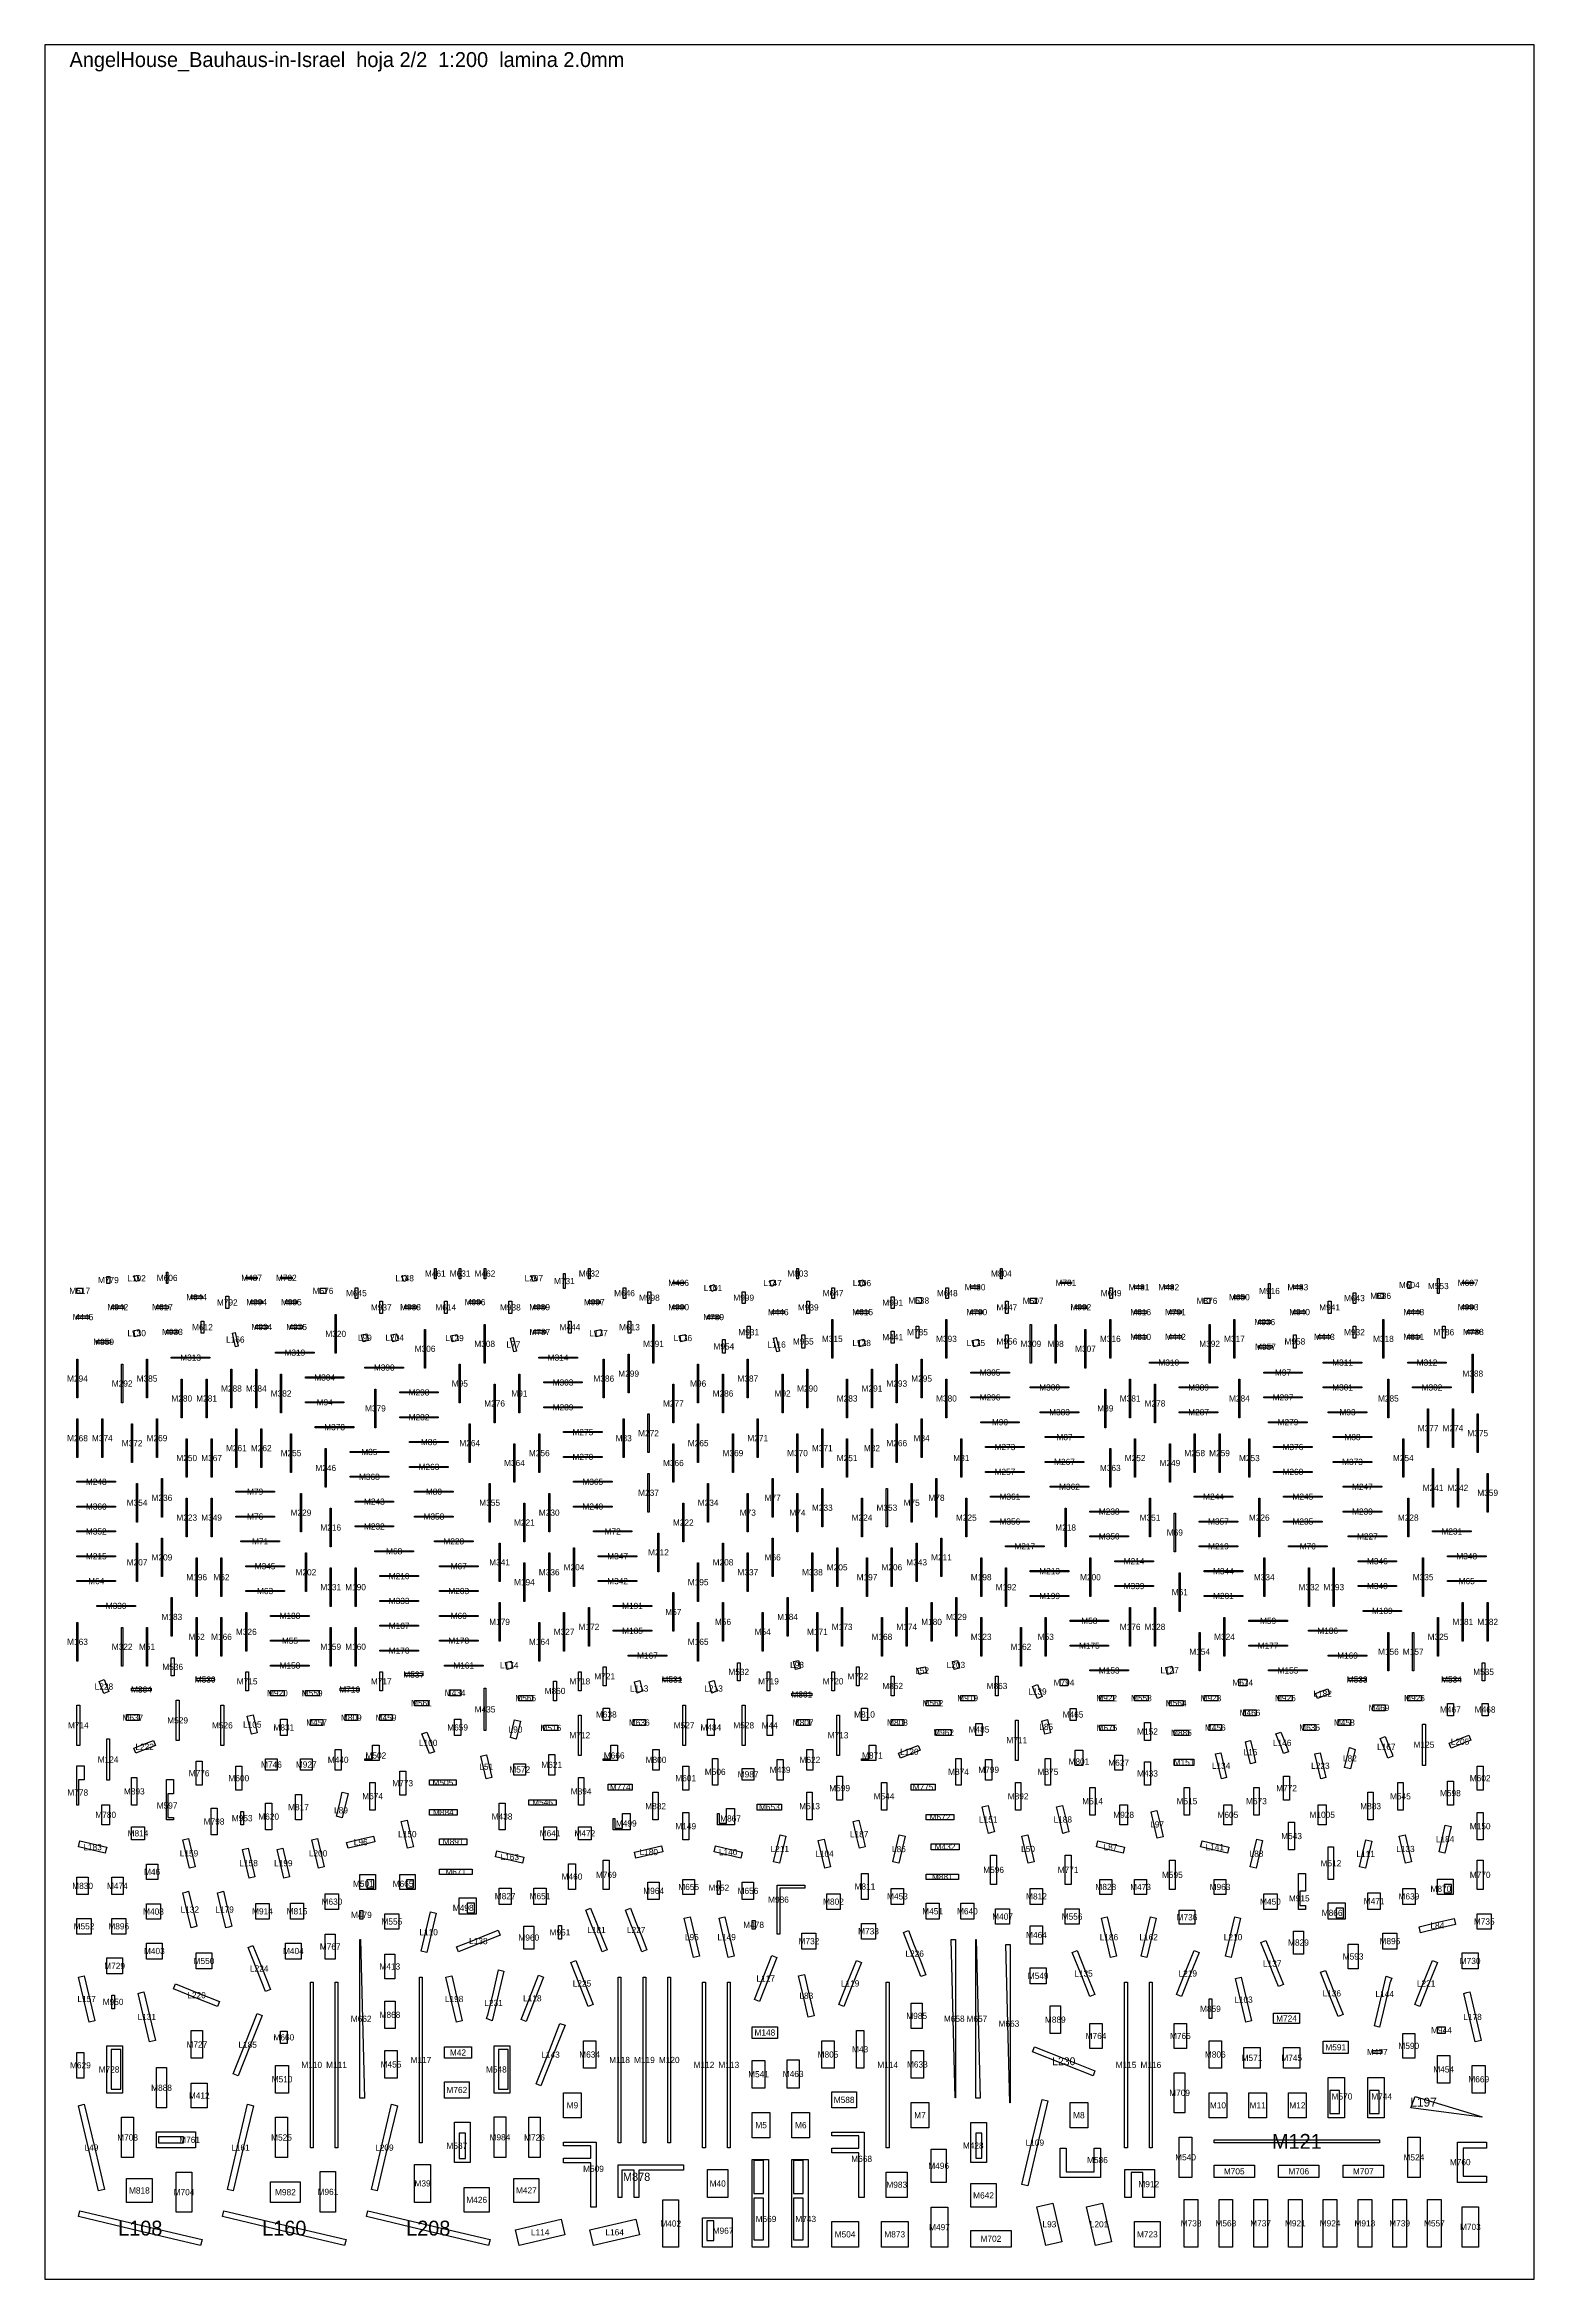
# Model space of a CAD drawing. Header units: millimetres. Extents: x 0 to 600, y 0 to 900.
import ezdxf
from ezdxf.enums import TextEntityAlignment as Align

# ---------------------------------------------------------------- set-up
doc = ezdxf.new("R2010")
doc.units = ezdxf.units.MM
for name, color, linetype in [('CORTE', 1, 'Continuous'), ('GRABADO', 5, 'Continuous'), ('HOJA', 8, 'Continuous')]:
    doc.layers.add(name, color=color, linetype=linetype)

msp = doc.modelspace()

# ---------------------------------------------------------------- texts
at = {"layer": 'GRABADO'}
for s, height, p in [('M461', 2.5, (157.32, 405.07)), ('M631', 2.5, (167.32, 405.07)), ('M462', 2.5, (177.32, 405.07)), ('M632', 2.5, (219.32, 405.07)), ('M803', 2.5, (303.32, 405.07)), ('M804', 2.5, (385.32, 405.07)), ('M517', 2.5, (14.11, 398.08)), ('M779', 2.5, (25.65, 402.46)), ('L102', 2.5, (37, 403.18)), ('M606', 2.5, (49.33, 403.32)), ('M644', 2.5, (61.19, 395.55)), ('M437', 2.5, (83.32, 403.32)), ('M782', 2.5, (97.32, 403.32)), ('M676', 2.5, (112.11, 398.08)), ('M645', 2.5, (125.55, 397.19)), ('L148', 2.5, (145, 403.18)), ('L207', 2.5, (197, 403.18)), ('M731', 2.5, (209.32, 402.05)), ('M646', 2.5, (233.55, 397.19)), ('M998', 2.5, (243.55, 395.35)), ('M436', 2.5, (255.32, 401.32)), ('L101', 2.5, (269.18, 399.25)), ('M999', 2.5, (281.55, 395.35)), ('L147', 2.5, (293.18, 401.25)), ('M647', 2.5, (317.55, 397.19)), ('L206', 2.5, (329.18, 401.25)), ('M648', 2.5, (363.55, 397.19)), ('M480', 2.5, (374.76, 399.55)), ('M781', 2.5, (411.32, 401.32)), ('M649', 2.5, (429.55, 397.19)), ('M481', 2.5, (440.76, 399.55)), ('M482', 2.5, (452.76, 399.55)), ('M650', 2.5, (481.19, 395.55)), ('M916', 2.5, (493.33, 398.05)), ('M483', 2.5, (504.76, 399.55)), ('M643', 2.5, (527.55, 395.19)), ('M886', 2.5, (538.11, 396.08)), ('M604', 2.5, (549.65, 400.46)), ('M553', 2.5, (561.32, 400.05)), ('M607', 2.5, (573.33, 401.32)), ('M445', 2.5, (15.45, 387.55)), ('M942', 2.5, (29.45, 391.55)), ('M617', 2.5, (47.45, 391.55)), ('M792', 2.5, (73.55, 393.45)), ('M994', 2.5, (85.35, 393.55)), ('M995', 2.5, (99.35, 393.55)), ('M937', 2.5, (135.55, 391.45)), ('M988', 2.5, (147.35, 391.55)), ('M614', 2.5, (161.55, 391.45)), ('M996', 2.5, (173.35, 393.55)), ('M938', 2.5, (187.55, 391.45)), ('M989', 2.5, (199.35, 391.55)), ('M997', 2.5, (221.35, 393.55)), ('M990', 2.5, (255.35, 391.55)), ('M789', 2.5, (269.45, 387.55)), ('M446', 2.5, (295.45, 389.55)), ('M939', 2.5, (307.55, 391.45)), ('M615', 2.5, (329.45, 389.55)), ('M991', 2.5, (341.55, 393.35)), ('M538', 2.5, (352.07, 394.19)), ('M790', 2.5, (375.45, 389.55)), ('M447', 2.5, (387.55, 391.45)), ('M507', 2.5, (398.15, 394.07)), ('M992', 2.5, (417.35, 391.55)), ('M616', 2.5, (441.45, 389.55)), ('M791', 2.5, (455.45, 389.55)), ('M876', 2.5, (468.15, 394.07)), ('M940', 2.5, (505.45, 389.55)), ('M941', 2.5, (517.55, 391.45)), ('M448', 2.5, (551.45, 389.55)), ('M993', 2.5, (573.35, 391.55)), ('M959', 2.5, (23.73, 377.55)), ('L130', 2.5, (37.06, 381.07)), ('M933', 2.5, (51.45, 381.55)), ('M612', 2.5, (63.55, 383.45)), ('L166', 2.5, (76.79, 378.49)), ('M934', 2.5, (87.45, 383.55)), ('M935', 2.5, (101.45, 383.55)), ('M320', 2.5, (117.21, 380.77)), ('L99', 2.5, (128.97, 379.23)), ('L204', 2.5, (140.97, 379.23)), ('L129', 2.5, (165.06, 379.09)), ('M308', 2.5, (177.21, 376.77)), ('M787', 2.5, (199.45, 381.55)), ('M444', 2.5, (211.55, 383.45)), ('L177', 2.5, (223.06, 381.07)), ('M613', 2.5, (235.55, 383.45)), ('M391', 2.5, (245.21, 376.77)), ('L176', 2.5, (257.06, 379.09)), ('M931', 2.5, (283.55, 381.45)), ('M955', 2.5, (305.55, 377.73)), ('M315', 2.5, (317.21, 378.77)), ('L128', 2.5, (329.07, 377.11)), ('M441', 2.5, (341.55, 379.45)), ('M785', 2.5, (351.55, 381.45)), ('M393', 2.5, (363.21, 378.77)), ('L175', 2.5, (375.07, 377.11)), ('M956', 2.5, (387.55, 377.73)), ('M309', 2.5, (397.21, 376.77)), ('M98', 2.5, (407.21, 376.77)), ('M316', 2.5, (429.21, 378.77)), ('M610', 2.5, (441.45, 379.55)), ('M442', 2.5, (455.45, 379.55)), ('M392', 2.5, (469.21, 376.77)), ('M317', 2.5, (479.21, 378.77)), ('M936', 2.5, (491.45, 385.55)), ('M958', 2.5, (503.55, 377.73)), ('M443', 2.5, (515.45, 379.55)), ('M932', 2.5, (527.55, 381.45)), ('M318', 2.5, (539.21, 378.77)), ('M611', 2.5, (551.45, 379.55)), ('M786', 2.5, (563.55, 381.45)), ('M788', 2.5, (575.45, 381.55)), ('M313', 2.5, (58.77, 371.21)), ('M319', 2.5, (100.77, 373.21)), ('M306', 2.5, (153.21, 374.77)), ('L77', 2.5, (188.79, 376.49)), ('M314', 2.5, (206.77, 371.21)), ('M954', 2.5, (273.55, 375.73)), ('L116', 2.5, (294.79, 376.49)), ('M307', 2.5, (419.21, 374.77)), ('M310', 2.5, (452.77, 369.21)), ('M957', 2.5, (491.73, 375.55)), ('M311', 2.5, (522.77, 369.21)), ('M312', 2.5, (556.77, 369.21)), ('M294', 2.5, (13.21, 362.77)), ('M292', 2.5, (31.21, 360.77)), ('M385', 2.5, (41.21, 362.77)), ('M288', 2.5, (75.21, 358.77)), ('M384', 2.5, (85.21, 358.77)), ('M304', 2.5, (112.77, 363.21)), ('M390', 2.5, (136.77, 367.21)), ('M95', 2.5, (167.21, 360.77)), ('M303', 2.5, (208.77, 361.21)), ('M386', 2.5, (225.21, 362.77)), ('M299', 2.5, (235.21, 364.77)), ('M96', 2.5, (263.21, 360.77)), ('M387', 2.5, (283.21, 362.77)), ('M290', 2.5, (307.21, 358.77)), ('M291', 2.5, (333.21, 358.77)), ('M293', 2.5, (343.21, 360.77)), ('M295', 2.5, (353.21, 362.77)), ('M305', 2.5, (380.77, 365.21)), ('M300', 2.5, (404.77, 359.21)), ('M389', 2.5, (464.77, 359.21)), ('M97', 2.5, (498.77, 365.21)), ('M301', 2.5, (522.77, 359.21)), ('M302', 2.5, (558.77, 359.21)), ('M388', 2.5, (575.21, 364.77)), ('M280', 2.5, (55.21, 354.77)), ('M281', 2.5, (65.21, 354.77)), ('M382', 2.5, (95.21, 356.77)), ('M94', 2.5, (112.77, 353.21)), ('M379', 2.5, (133.21, 350.77)), ('M298', 2.5, (150.77, 357.21)), ('M276', 2.5, (181.21, 352.77)), ('M91', 2.5, (191.21, 356.77)), ('M289', 2.5, (208.77, 351.21)), ('M277', 2.5, (253.21, 352.77)), ('M286', 2.5, (273.21, 356.77)), ('M92', 2.5, (297.21, 356.77)), ('M283', 2.5, (323.21, 354.77)), ('M380', 2.5, (363.21, 354.77)), ('M296', 2.5, (380.77, 355.21)), ('M89', 2.5, (427.21, 350.77)), ('M381', 2.5, (437.21, 354.77)), ('M278', 2.5, (447.21, 352.77)), ('M284', 2.5, (481.21, 354.77)), ('M297', 2.5, (498.77, 355.21)), ('M285', 2.5, (541.21, 354.77)), ('M378', 2.5, (116.77, 343.21)), ('M282', 2.5, (150.77, 347.21)), ('M275', 2.5, (216.77, 341.21)), ('M272', 2.5, (243.21, 340.77)), ('M90', 2.5, (384.77, 345.21)), ('M383', 2.5, (408.77, 349.21)), ('M287', 2.5, (464.77, 349.21)), ('M279', 2.5, (500.77, 345.21)), ('M93', 2.5, (524.77, 349.21)), ('M377', 2.5, (557.21, 342.77)), ('M274', 2.5, (567.21, 342.77)), ('M375', 2.5, (577.21, 340.77)), ('M268', 2.5, (13.21, 338.77)), ('M374', 2.5, (23.21, 338.77)), ('M372', 2.5, (35.21, 336.77)), ('M269', 2.5, (45.21, 338.77)), ('M261', 2.5, (77.21, 334.77)), ('M262', 2.5, (87.21, 334.77)), ('M255', 2.5, (99.21, 332.77)), ('M85', 2.5, (130.77, 333.21)), ('M86', 2.5, (154.77, 337.21)), ('M264', 2.5, (171.21, 336.77)), ('M256', 2.5, (199.21, 332.77)), ('M83', 2.5, (233.21, 338.77)), ('M265', 2.5, (263.21, 336.77)), ('M369', 2.5, (277.21, 332.77)), ('M271', 2.5, (287.21, 338.77)), ('M370', 2.5, (303.21, 332.77)), ('M371', 2.5, (313.21, 334.77)), ('M82', 2.5, (333.21, 334.77)), ('M266', 2.5, (343.21, 336.77)), ('M84', 2.5, (353.21, 338.77)), ('M273', 2.5, (386.77, 335.21)), ('M87', 2.5, (410.77, 339.21)), ('M258', 2.5, (463.21, 332.77)), ('M259', 2.5, (473.21, 332.77)), ('M376', 2.5, (502.77, 335.21)), ('M88', 2.5, (526.77, 339.21)), ('M250', 2.5, (57.21, 330.77)), ('M367', 2.5, (67.21, 330.77)), ('M246', 2.5, (113.21, 326.77)), ('M368', 2.5, (130.77, 323.21)), ('M263', 2.5, (154.77, 327.21)), ('M364', 2.5, (189.21, 328.77)), ('M270', 2.5, (216.77, 331.21)), ('M366', 2.5, (253.21, 328.77)), ('M251', 2.5, (323.21, 330.77)), ('M81', 2.5, (369.21, 330.77)), ('M257', 2.5, (386.77, 325.21)), ('M267', 2.5, (410.77, 329.21)), ('M363', 2.5, (429.21, 326.77)), ('M252', 2.5, (439.21, 330.77)), ('M249', 2.5, (453.21, 328.77)), ('M253', 2.5, (485.21, 330.77)), ('M260', 2.5, (502.77, 325.21)), ('M373', 2.5, (526.77, 329.21)), ('M254', 2.5, (547.21, 330.77)), ('M248', 2.5, (20.77, 321.21)), ('M236', 2.5, (47.21, 314.77)), ('M79', 2.5, (84.77, 317.21)), ('M80', 2.5, (156.77, 317.21)), ('M365', 2.5, (220.77, 321.21)), ('M237', 2.5, (243.21, 316.77)), ('M77', 2.5, (293.21, 314.77)), ('M78', 2.5, (359.21, 314.77)), ('M361', 2.5, (388.77, 315.21)), ('M362', 2.5, (412.77, 319.21)), ('M244', 2.5, (470.77, 315.21)), ('M245', 2.5, (506.77, 315.21)), ('M247', 2.5, (530.77, 319.21)), ('M241', 2.5, (559.21, 318.77)), ('M242', 2.5, (569.21, 318.77)), ('M359', 2.5, (581.21, 316.77)), ('M360', 2.5, (20.77, 311.21)), ('M354', 2.5, (37.21, 312.77)), ('M223', 2.5, (57.21, 306.77)), ('M349', 2.5, (67.21, 306.77)), ('M76', 2.5, (84.77, 307.21)), ('M229', 2.5, (103.21, 308.77)), ('M243', 2.5, (132.77, 313.21)), ('M358', 2.5, (156.77, 307.21)), ('M355', 2.5, (179.21, 312.77)), ('M221', 2.5, (193.21, 304.77)), ('M230', 2.5, (203.21, 308.77)), ('M240', 2.5, (220.77, 311.21)), ('M222', 2.5, (257.21, 304.77)), ('M234', 2.5, (267.21, 312.77)), ('M73', 2.5, (283.21, 308.77)), ('M74', 2.5, (303.21, 308.77)), ('M233', 2.5, (313.21, 310.77)), ('M224', 2.5, (329.21, 306.77)), ('M353', 2.5, (339.21, 310.77)), ('M75', 2.5, (349.21, 312.77)), ('M225', 2.5, (371.21, 306.77)), ('M356', 2.5, (388.77, 305.21)), ('M238', 2.5, (428.77, 309.21)), ('M351', 2.5, (445.21, 306.77)), ('M357', 2.5, (472.77, 305.21)), ('M226', 2.5, (489.21, 306.77)), ('M235', 2.5, (506.77, 305.21)), ('M239', 2.5, (530.77, 309.21)), ('M228', 2.5, (549.21, 306.77)), ('M352', 2.5, (20.77, 301.21)), ('M71', 2.5, (86.77, 297.21)), ('M216', 2.5, (115.21, 302.77)), ('M232', 2.5, (132.77, 303.21)), ('M220', 2.5, (164.77, 297.21)), ('M72', 2.5, (228.77, 301.21)), ('M218', 2.5, (411.21, 302.77)), ('M350', 2.5, (428.77, 299.21)), ('M69', 2.5, (455.21, 300.77)), ('M227', 2.5, (532.77, 299.21)), ('M231', 2.5, (566.77, 301.21)), ('M215', 2.5, (20.77, 291.21)), ('M207', 2.5, (37.21, 288.77)), ('M209', 2.5, (47.21, 290.77)), ('M345', 2.5, (88.77, 287.21)), ('M68', 2.5, (140.77, 293.21)), ('M67', 2.5, (166.77, 287.21)), ('M341', 2.5, (183.21, 288.77)), ('M204', 2.5, (213.21, 286.77)), ('M347', 2.5, (230.77, 291.21)), ('M212', 2.5, (247.21, 292.77)), ('M208', 2.5, (273.21, 288.77)), ('M66', 2.5, (293.21, 290.77)), ('M205', 2.5, (319.21, 286.77)), ('M206', 2.5, (341.21, 286.77)), ('M343', 2.5, (351.21, 288.77)), ('M211', 2.5, (361.21, 290.77)), ('M217', 2.5, (394.77, 295.21)), ('M214', 2.5, (438.77, 289.21)), ('M219', 2.5, (472.77, 295.21)), ('M70', 2.5, (508.77, 295.21)), ('M346', 2.5, (536.77, 289.21)), ('M348', 2.5, (572.77, 291.21)), ('M64', 2.5, (20.77, 281.21)), ('M196', 2.5, (61.21, 282.77)), ('M62', 2.5, (71.21, 282.77)), ('M202', 2.5, (105.21, 284.77)), ('M331', 2.5, (115.21, 278.77)), ('M190', 2.5, (125.21, 278.77)), ('M210', 2.5, (142.77, 283.21)), ('M194', 2.5, (193.21, 280.77)), ('M336', 2.5, (203.21, 284.77)), ('M342', 2.5, (230.77, 281.21)), ('M195', 2.5, (263.21, 280.77)), ('M337', 2.5, (283.21, 284.77)), ('M338', 2.5, (309.21, 284.77)), ('M197', 2.5, (331.21, 282.77)), ('M198', 2.5, (377.21, 282.77)), ('M192', 2.5, (387.21, 278.77)), ('M213', 2.5, (404.77, 285.21)), ('M200', 2.5, (421.21, 282.77)), ('M339', 2.5, (438.77, 279.21)), ('M344', 2.5, (474.77, 285.21)), ('M334', 2.5, (491.21, 282.77)), ('M332', 2.5, (509.21, 278.77)), ('M193', 2.5, (519.21, 278.77)), ('M340', 2.5, (536.77, 279.21)), ('M335', 2.5, (555.21, 282.77)), ('M65', 2.5, (572.77, 281.21)), ('M330', 2.5, (28.77, 271.21)), ('M63', 2.5, (88.77, 277.21)), ('M333', 2.5, (142.77, 273.21)), ('M203', 2.5, (166.77, 277.21)), ('M191', 2.5, (236.77, 271.21)), ('M57', 2.5, (253.21, 268.77)), ('M199', 2.5, (404.77, 275.21)), ('M61', 2.5, (457.21, 276.77)), ('M201', 2.5, (474.77, 275.21)), ('M189', 2.5, (538.77, 269.21)), ('M183', 2.5, (51.21, 266.77)), ('M326', 2.5, (81.21, 260.77)), ('M188', 2.5, (98.77, 267.21)), ('M187', 2.5, (142.77, 263.21)), ('M60', 2.5, (166.77, 267.21)), ('M179', 2.5, (183.21, 264.77)), ('M327', 2.5, (209.21, 260.77)), ('M172', 2.5, (219.21, 262.77)), ('M185', 2.5, (236.77, 261.21)), ('M56', 2.5, (273.21, 264.77)), ('M54', 2.5, (289.21, 260.77)), ('M184', 2.5, (299.21, 266.77)), ('M171', 2.5, (311.21, 260.77)), ('M173', 2.5, (321.21, 262.77)), ('M174', 2.5, (347.21, 262.77)), ('M180', 2.5, (357.21, 264.77)), ('M329', 2.5, (367.21, 266.77)), ('M58', 2.5, (420.77, 265.21)), ('M176', 2.5, (437.21, 262.77)), ('M328', 2.5, (447.21, 262.77)), ('M59', 2.5, (492.77, 265.21)), ('M186', 2.5, (516.77, 261.21)), ('M181', 2.5, (571.21, 264.77)), ('M182', 2.5, (581.21, 264.77)), ('M163', 2.5, (13.21, 256.77)), ('M322', 2.5, (31.21, 254.77)), ('M51', 2.5, (41.21, 254.77)), ('M52', 2.5, (61.21, 258.77)), ('M166', 2.5, (71.21, 258.77)), ('M55', 2.5, (98.77, 257.21)), ('M159', 2.5, (115.21, 254.77)), ('M160', 2.5, (125.21, 254.77)), ('M170', 2.5, (142.77, 253.21)), ('M178', 2.5, (166.77, 257.21)), ('M164', 2.5, (199.21, 256.77)), ('M167', 2.5, (242.77, 251.21)), ('M165', 2.5, (263.21, 256.77)), ('M168', 2.5, (337.21, 258.77)), ('M323', 2.5, (377.21, 258.77)), ('M162', 2.5, (393.21, 254.77)), ('M53', 2.5, (403.21, 258.77)), ('M175', 2.5, (420.77, 255.21)), ('M154', 2.5, (465.21, 252.77)), ('M324', 2.5, (475.21, 258.77)), ('M177', 2.5, (492.77, 255.21)), ('M169', 2.5, (524.77, 251.21)), ('M156', 2.5, (541.21, 252.77)), ('M157', 2.5, (551.21, 252.77)), ('M325', 2.5, (561.21, 258.77)), ('M536', 2.5, (51.55, 246.64)), ('M158', 2.5, (98.77, 247.21)), ('M537', 2.5, (148.64, 243.55)), ('M161', 2.5, (168.77, 247.21)), ('L174', 2.5, (187.11, 247.31)), ('M721', 2.5, (225.55, 242.84)), ('M532', 2.5, (279.55, 244.64)), ('L98', 2.5, (303.02, 247.44)), ('M722', 2.5, (327.55, 242.84)), ('L52', 2.5, (353.42, 245.16)), ('L203', 2.5, (367.02, 247.44)), ('M153', 2.5, (428.77, 245.21)), ('L127', 2.5, (453.11, 245.31)), ('M155', 2.5, (500.77, 245.21)), ('M535', 2.5, (579.55, 244.64)), ('L228', 2.5, (23.86, 238.73)), ('M864', 2.5, (38.96, 237.55)), ('M530', 2.5, (64.64, 241.55)), ('M715', 2.5, (81.55, 240.84)), ('M920', 2.5, (93.75, 236.07)), ('M559', 2.5, (107.75, 236.07)), ('M716', 2.5, (122.84, 237.55)), ('M717', 2.5, (135.55, 240.84)), ('M434', 2.5, (165.33, 236.2)), ('M565', 2.5, (193.75, 234.08)), ('M860', 2.5, (205.55, 236.96)), ('M718', 2.5, (215.55, 240.84)), ('L113', 2.5, (239.42, 237.94)), ('M531', 2.5, (252.64, 241.55)), ('L213', 2.5, (269.42, 237.94)), ('M719', 2.5, (291.55, 240.84)), ('M861', 2.5, (304.96, 235.55)), ('M720', 2.5, (317.55, 240.84)), ('M862', 2.5, (341.55, 238.96)), ('M919', 2.5, (371.75, 234.08)), ('M863', 2.5, (383.55, 238.96)), ('L139', 2.5, (399.86, 236.73)), ('M794', 2.5, (410.58, 240.32)), ('M922', 2.5, (427.75, 234.08)), ('M558', 2.5, (441.75, 234.08)), ('M923', 2.5, (469.75, 234.08)), ('M624', 2.5, (482.58, 240.32)), ('M925', 2.5, (499.75, 234.08)), ('L182', 2.5, (514.73, 235.86)), ('M533', 2.5, (528.64, 241.55)), ('M926', 2.5, (551.75, 234.08)), ('M534', 2.5, (566.64, 241.55)), ('M637', 2.5, (35.5, 226.22)), ('M529', 2.5, (53.55, 225.12)), ('M457', 2.5, (109.5, 224.22)), ('M809', 2.5, (123.5, 226.22)), ('M459', 2.5, (137.5, 226.22)), ('M561', 2.5, (151.75, 232.08)), ('M435', 2.5, (177.35, 229.55)), ('M638', 2.5, (226.22, 227.5)), ('M636', 2.5, (239.5, 224.22)), ('M807', 2.5, (305.5, 224.22)), ('M810', 2.5, (330.22, 227.5)), ('M808', 2.5, (343.5, 224.22)), ('M562', 2.5, (357.75, 232.08)), ('M465', 2.5, (414.2, 227.48)), ('M564', 2.5, (455.75, 232.08)), ('M466', 2.5, (485.48, 228.2)), ('M458', 2.5, (523.5, 224.22)), ('M469', 2.5, (537.48, 230.2)), ('M467', 2.5, (566.2, 229.48)), ('M468', 2.5, (580.2, 229.48)), ('M714', 2.5, (13.55, 223.12)), ('M526', 2.5, (71.55, 223.12)), ('L105', 2.5, (83.62, 223.45)), ('M831', 2.5, (96.33, 222.27)), ('L100', 2.5, (154.47, 216.07)), ('M659', 2.5, (166.32, 222.27)), ('L90', 2.5, (189.62, 221.45)), ('M516', 2.5, (203.88, 222.08)), ('M712', 2.5, (215.55, 219.12)), ('M527', 2.5, (257.55, 223.12)), ('M484', 2.5, (268.32, 222.27)), ('M528', 2.5, (281.55, 223.12)), ('M44', 2.5, (292.05, 223.08)), ('M713', 2.5, (319.55, 219.12)), ('M962', 2.5, (362.07, 220.22)), ('M485', 2.5, (376.32, 221.45)), ('M711', 2.5, (391.55, 217.12)), ('L85', 2.5, (403.4, 222.51)), ('M675', 2.5, (427.87, 222.08)), ('M152', 2.5, (444.2, 220.64)), ('M885', 2.5, (457.88, 220.08)), ('M456', 2.5, (471.5, 222.22)), ('L146', 2.5, (498.47, 216.07)), ('M635', 2.5, (509.5, 222.22)), ('M125', 2.5, (555.55, 215.32)), ('L205', 2.5, (570.08, 216.53)), ('M124', 2.5, (25.55, 209.32)), ('L222', 2.5, (40.26, 214.47)), ('M746', 2.5, (91.34, 207.32)), ('M927', 2.5, (105.34, 207.32)), ('M440', 2.5, (118.22, 209.21)), ('M502', 2.5, (133.39, 210.98)), ('L51', 2.5, (177.86, 206.45)), ('M621', 2.5, (204.22, 207.21)), ('M666', 2.5, (229.39, 210.98)), ('M800', 2.5, (246.22, 209.21)), ('M622', 2.5, (308.22, 209.21)), ('M871', 2.5, (333.39, 210.98)), ('L120', 2.5, (348.26, 212.47)), ('M801', 2.5, (416.57, 208.54)), ('M627', 2.5, (432.57, 208.07)), ('M151', 2.5, (458.92, 208.22)), ('L134', 2.5, (473.83, 206.84)), ('L15', 2.5, (485.68, 212.28)), ('L223', 2.5, (513.83, 206.84)), ('L82', 2.5, (525.7, 209.8)), ('L167', 2.5, (540.39, 214.47)), ('M776', 2.5, (62.2, 203.82)), ('M600', 2.5, (78.2, 201.82)), ('M773', 2.5, (144.2, 199.82)), ('M505', 2.5, (160.38, 200.07)), ('M572', 2.5, (191.34, 205.32)), ('M774', 2.5, (231.82, 198.2)), ('M601', 2.5, (258.2, 201.82)), ('M506', 2.5, (270.07, 204.38)), ('M987', 2.5, (283.35, 203.39)), ('M439', 2.5, (296.22, 205.21)), ('M599', 2.5, (320.2, 197.82)), ('M775', 2.5, (353.82, 198.2)), ('M874', 2.5, (368.07, 204.38)), ('M799', 2.5, (380.22, 205.21)), ('M875', 2.5, (404.07, 204.38)), ('M433', 2.5, (444.2, 203.73)), ('M772', 2.5, (500.2, 197.82)), ('M602', 2.5, (578.2, 201.82)), ('M778', 2.5, (13.31, 196.05)), ('M893', 2.5, (36.08, 196.53)), ('M597', 2.5, (49.31, 190.8)), ('M817', 2.5, (102.22, 190.13)), ('L89', 2.5, (119.36, 188.89)), ('M674', 2.5, (132.07, 194.57)), ('M884', 2.5, (160.57, 188.07)), ('M546', 2.5, (200.53, 192.07)), ('M894', 2.5, (216.07, 196.53)), ('M882', 2.5, (246.08, 190.57)), ('M653', 2.5, (291.89, 190.22)), ('M513', 2.5, (308.08, 190.57)), ('M544', 2.5, (338.08, 194.53)), ('M892', 2.5, (392.08, 194.53)), ('M514', 2.5, (422.07, 192.57)), ('M515', 2.5, (460.07, 192.57)), ('M673', 2.5, (488.07, 192.57)), ('M883', 2.5, (534.07, 190.57)), ('M545', 2.5, (546.08, 194.53)), ('M598', 2.5, (566.2, 195.82)), ('M780', 2.5, (24.58, 187.08)), ('M814', 2.5, (37.58, 179.62)), ('M798', 2.5, (68.22, 184.37)), ('M953', 2.5, (79.55, 185.73)), ('M620', 2.5, (90.22, 186.37)), ('L150', 2.5, (146.07, 179.29)), ('M438', 2.5, (184.22, 186.37)), ('M641', 2.5, (203.57, 179.62)), ('M472', 2.5, (217.57, 179.62)), ('M499', 2.5, (234.25, 183.61)), ('M149', 2.5, (258.2, 182.48)), ('M867', 2.5, (276.25, 185.61)), ('L187', 2.5, (328.07, 179.29)), ('M672', 2.5, (360.57, 186.08)), ('L151', 2.5, (380.06, 185.22)), ('L188', 2.5, (410.06, 185.22)), ('M928', 2.5, (434.58, 187.08)), ('L97', 2.5, (448.06, 183.22)), ('M605', 2.5, (476.57, 187.08)), ('M1005', 2.5, (514.57, 187.08)), ('M150', 2.5, (578.2, 182.48)), ('L183', 2.5, (19.29, 174.07)), ('L159', 2.5, (58.12, 171.55)), ('L200', 2.5, (110.12, 171.55)), ('L96', 2.5, (127.29, 176.07)), ('M891', 2.5, (164.53, 176.22)), ('L163', 2.5, (187.32, 170.08)), ('L180', 2.5, (243.32, 172.08)), ('L140', 2.5, (275.29, 172.07)), ('L211', 2.5, (296.08, 173.32)), ('L104', 2.5, (314.09, 171.43)), ('L86', 2.5, (344.07, 173.29)), ('M432', 2.5, (362.64, 174.2)), ('L50', 2.5, (396.08, 173.32)), ('L87', 2.5, (429.29, 174.07)), ('L141', 2.5, (471.29, 174.07)), ('L88', 2.5, (488.09, 171.43)), ('M543', 2.5, (502.22, 178.53)), ('L111', 2.5, (532.08, 171.32)), ('L133', 2.5, (548.08, 173.32)), ('L184', 2.5, (564.07, 177.29)), ('M46', 2.5, (43.26, 164.12)), ('L158', 2.5, (82.13, 167.62)), ('L199', 2.5, (96.13, 167.62)), ('M671', 2.5, (165.56, 164.08)), ('M460', 2.5, (212.38, 162.2)), ('M769', 2.5, (226.2, 162.9)), ('M881', 2.5, (361.56, 162.08)), ('M596', 2.5, (382.2, 164.9)), ('M771', 2.5, (412.2, 164.9)), ('M595', 2.5, (454.2, 162.9)), ('M512', 2.5, (518.08, 167.56)), ('M770', 2.5, (578.2, 162.9)), ('M830', 2.5, (15.28, 158.45)), ('M474', 2.5, (29.27, 158.45)), ('M630', 2.5, (115.7, 152.1)), ('M501', 2.5, (128.36, 159.3)), ('M665', 2.5, (144.36, 159.3)), ('M827', 2.5, (185.48, 154.3)), ('M651', 2.5, (199.48, 154.3)), ('M964', 2.5, (245.28, 156.45)), ('M655', 2.5, (259.4, 158.02)), ('M952', 2.5, (271.55, 157.73)), ('M656', 2.5, (283.28, 156.45)), ('M986', 2.5, (295.56, 152.91)), ('M802', 2.5, (317.7, 152.1)), ('M811', 2.5, (330.38, 158.2)), ('M453', 2.5, (343.48, 154.23)), ('M812', 2.5, (399.48, 154.23)), ('M828', 2.5, (427.4, 158.02)), ('M473', 2.5, (441.4, 158.02)), ('M963', 2.5, (473.4, 158.02)), ('M450', 2.5, (493.7, 152.1)), ('M915', 2.5, (505.31, 153.44)), ('M471', 2.5, (535.48, 152.3)), ('M639', 2.5, (549.48, 154.23)), ('M870', 2.5, (562.36, 157.3)), ('M408', 2.5, (43.82, 148.1)), ('L132', 2.5, (58.46, 148.93)), ('L179', 2.5, (72.46, 148.93)), ('M914', 2.5, (87.72, 148.2)), ('M815', 2.5, (101.65, 148.23)), ('M479', 2.5, (127.55, 146.76)), ('M555', 2.5, (139.82, 144.1)), ('M498', 2.5, (168.57, 149.58)), ('M478', 2.5, (285.55, 142.76)), ('M451', 2.5, (357.65, 148.23)), ('M640', 2.5, (371.65, 148.23)), ('M407', 2.5, (385.82, 146.1)), ('M556', 2.5, (413.82, 146.1)), ('M736', 2.5, (460.1, 145.82)), ('M866', 2.5, (518.57, 147.58)), ('M735', 2.5, (579.82, 144.1)), ('M552', 2.5, (15.83, 142.17)), ('M896', 2.5, (29.83, 142.17)), ('M767', 2.5, (115, 134.01)), ('L110', 2.5, (154.65, 139.82)), ('L138', 2.5, (174.68, 136.23)), ('M960', 2.5, (195, 137.63)), ('M951', 2.5, (207.55, 139.73)), ('L181', 2.5, (222.23, 140.68)), ('L227', 2.5, (238.23, 140.68)), ('L95', 2.5, (260.67, 137.81)), ('L149', 2.5, (274.67, 137.81)), ('M732', 2.5, (307.83, 136.22)), ('M733', 2.5, (331.83, 140.18)), ('M464', 2.5, (399.48, 138.67)), ('L186', 2.5, (428.67, 137.81)), ('L162', 2.5, (444.65, 137.82)), ('L210', 2.5, (478.65, 137.82)), ('M829', 2.5, (505, 135.63)), ('M895', 2.5, (541.83, 136.22)), ('L84', 2.5, (560.93, 142.46)), ('M729', 2.5, (28.16, 126.22)), ('M403', 2.5, (44.16, 132.22)), ('M550', 2.5, (64.16, 128.22)), ('L224', 2.5, (86.42, 125.17)), ('M404', 2.5, (100.16, 132.22)), ('M413', 2.5, (139, 126.01)), ('L226', 2.5, (350.42, 131.17)), ('L137', 2.5, (494.42, 127.17)), ('M593', 2.5, (527, 130.01)), ('M730', 2.5, (574.16, 128.22)), ('L225', 2.5, (216.42, 119.17)), ('L117', 2.5, (290.42, 121.17)), ('L119', 2.5, (324.42, 119.17)), ('M549', 2.5, (400.16, 122.22)), ('L135', 2.5, (418.42, 123.17)), ('L219', 2.5, (460.42, 123.17)), ('L221', 2.5, (556.42, 119.17)), ('L157', 2.5, (16.91, 112.9)), ('M950', 2.5, (27.55, 111.73)), ('L220', 2.5, (61.17, 114.42)), ('L198', 2.5, (164.91, 112.9)), ('L231', 2.5, (180.8, 111.3)), ('L118', 2.5, (196.42, 113.17)), ('L83', 2.5, (306.77, 114.22)), ('M859', 2.5, (469.55, 108.96)), ('L103', 2.5, (482.85, 112.64)), ('L136', 2.5, (518.42, 115.17)), ('L144', 2.5, (539.73, 114.89)), ('L131', 2.5, (41.11, 105.67)), ('M662', 2.5, (127.47, 104.93)), ('M868', 2.5, (139.07, 106.53)), ('M148', 2.5, (290.07, 99.37)), ('M985', 2.5, (351.22, 106.1)), ('M658', 2.5, (366.36, 104.97)), ('M657', 2.5, (375.47, 104.93)), ('M663', 2.5, (388.36, 102.97)), ('M889', 2.5, (407.06, 104.58)), ('M764', 2.5, (423.45, 98.01)), ('M765', 2.5, (457.45, 98.01)), ('M724', 2.5, (500.2, 105.07)), ('M944', 2.5, (562.58, 100.32)), ('L178', 2.5, (575.11, 105.67)), ('M727', 2.5, (61.3, 94.58)), ('L185', 2.5, (81.74, 94.48)), ('M660', 2.5, (96.33, 97.45)), ('M42', 2.5, (166.47, 91.33)), ('L143', 2.5, (203.74, 90.48)), ('M634', 2.5, (219.5, 90.55)), ('M805', 2.5, (315.5, 90.55)), ('M43', 2.5, (328.45, 92.64)), ('M806', 2.5, (471.5, 90.55)), ('M571', 2.5, (486.29, 89.2)), ('M745', 2.5, (502.29, 89.2)), ('M591', 2.5, (520.01, 93.45)), ('M477', 2.5, (536.76, 91.55)), ('M590', 2.5, (549.45, 94.01)), ('M629', 2.5, (14.38, 86.2)), ('M728', 2.5, (25.92, 84.53)), ('M510', 2.5, (95.62, 80.57)), ('M110', 2.5, (107.55, 86.34)), ('M111', 2.5, (117.55, 86.34)), ('M455', 2.5, (139.5, 86.55)), ('M117', 2.5, (151.55, 88.34)), ('M548', 2.5, (181.92, 84.53)), ('M118', 2.5, (231.55, 88.34)), ('M119', 2.5, (241.55, 88.34)), ('M120', 2.5, (251.55, 88.34)), ('M112', 2.5, (265.55, 86.34)), ('M113', 2.5, (275.55, 86.34)), ('M541', 2.5, (287.53, 82.58)), ('M463', 2.5, (301.48, 82.7)), ('M114', 2.5, (339.55, 86.34)), ('M633', 2.5, (351.5, 86.55)), ('L230', 3.14, (410.48, 87.81)), ('M115', 2.5, (435.55, 86.34)), ('M116', 2.5, (445.55, 86.34)), ('M454', 2.5, (563.5, 84.55)), ('M669', 2.5, (577.62, 80.57)), ('M888', 2.5, (47.06, 77.15)), ('M412', 2.5, (62.25, 74.01)), ('M762', 2.5, (166.01, 76.25)), ('M588', 2.5, (322.01, 72.25)), ('M709', 2.5, (457.12, 75.1)), ('M570', 2.5, (522.53, 73.64)), ('M744', 2.5, (538.53, 73.64)), ('L197', 3.592, (555.38, 71.35)), ('M9', 2.5, (212.56, 70.07)), ('M5', 2.5, (288.56, 62.08)), ('M6', 2.5, (304.56, 62.08)), ('M7', 2.5, (352.56, 66.07)), ('M8', 2.5, (416.56, 66.07)), ('M10', 2.5, (472.56, 70.07)), ('M11', 2.5, (488.56, 70.07)), ('M12', 2.5, (504.56, 70.07)), ('L49', 2.5, (18.83, 53.04)), ('M708', 2.5, (33.39, 57.12)), ('M761', 2.5, (58.37, 56.17)), ('L161', 2.5, (78.83, 53.04)), ('M525', 2.5, (95.39, 57.12)), ('L209', 2.5, (136.83, 53.04)), ('M587', 2.5, (166, 53.76)), ('M984', 2.5, (183.36, 57.2)), ('M726', 2.5, (197.3, 57.15)), ('M428', 2.5, (374, 53.86)), ('L109', 2.5, (398.83, 55.04)), ('M121', 6, (504.34, 55.55)), ('M509', 2.5, (221.06, 44.51)), ('M668', 2.5, (329.06, 48.51)), ('M496', 2.5, (360.08, 45.7)), ('M586', 2.5, (424.04, 48.05)), ('M540', 2.5, (459.53, 49.15)), ('M524', 2.5, (551.5, 49.12)), ('M760', 2.5, (570.15, 47.19)), ('M818', 2.5, (38.13, 35.8)), ('M704', 2.5, (56.12, 35.11)), ('M982', 2.5, (96.96, 35.1)), ('M961', 2.5, (114.07, 35.22)), ('M39', 2.5, (152.2, 38.64)), ('M427', 2.5, (194.01, 35.82)), ('M878', 3.284, (238.42, 41.28)), ('M40', 2.5, (271.08, 38.58)), ('M983', 2.5, (343.2, 38.1)), ('M912', 2.5, (444.71, 38.33)), ('M705', 2.5, (479.12, 43.5)), ('M706', 2.5, (505.12, 43.5)), ('M707', 2.5, (531.12, 43.5)), ('M426', 2.5, (174.01, 32)), ('M642', 2.5, (378.15, 33.8)), ('L108', 6, (38.49, 20.61)), ('L160', 6, (96.49, 20.61)), ('L208', 6, (154.49, 20.61)), ('L114', 2.5, (199.58, 18.93)), ('L164', 2.5, (229.58, 18.93)), ('M402', 2.5, (252.16, 22.48)), ('M967', 2.5, (273.23, 19.57)), ('M569', 2.5, (290.53, 24.3)), ('M743', 2.5, (306.53, 24.3)), ('M504', 2.5, (322.38, 18.12)), ('M873', 2.5, (342.38, 18.12)), ('M497', 2.5, (360.41, 21.01)), ('L93', 2.5, (404.68, 22.17)), ('L201', 2.5, (424.68, 22.17)), ('M723', 2.5, (444.13, 18.12)), ('M738', 2.5, (461.75, 22.55)), ('M563', 2.5, (475.75, 22.55)), ('M737', 2.5, (489.75, 22.55)), ('M921', 2.5, (503.75, 22.55)), ('M924', 2.5, (517.75, 22.55)), ('M918', 2.5, (531.75, 22.55)), ('M739', 2.5, (545.75, 22.55)), ('M557', 2.5, (559.75, 22.55)), ('M703', 2.5, (574.24, 21.1)), ('M702', 2.5, (381.12, 16.34))]:
    msp.add_text(s, height=height, dxfattribs=at).set_placement(p, align=Align.MIDDLE_CENTER)
at = {"layer": 'HOJA'}
msp.add_text('AngelHouse_Bauhaus-in-Israel  hoja 2/2  1:200  lamina 2.0mm', height=6, dxfattribs=at).set_placement((10, 891))

# ---------------------------------------------------------------- linework, layer by layer
at = {"layer": 'CORTE'}
for points in [[(49.65, 401), (49, 401), (49, 405.65), (49.65, 405.65), (49.65, 401)], [(157.65, 407.15), (157.65, 403), (157, 403), (157, 407.15), (157.65, 407.15)], [(167, 403), (167, 407.15), (167.65, 407.15), (167.65, 403), (167, 403)], [(177, 403), (177, 407.15), (177.65, 407.15), (177.65, 403), (177, 403)], [(209, 405.1), (209.65, 405.1), (209.65, 399), (209, 399), (209, 405.1)], [(219, 403), (219, 407.15), (219.65, 407.15), (219.65, 403), (219, 403)], [(303.65, 407.15), (303.65, 403), (303, 403), (303, 407.15), (303.65, 407.15)], [(385, 403), (385, 407.15), (385.65, 407.15), (385.65, 403), (385, 403)], [(13, 397), (13, 399.15), (15.22, 399.15), (15.22, 397), (13, 397)], [(25, 403.92), (26.3, 403.92), (26.3, 401), (25, 401), (25, 403.92)], [(38.11, 402.46), (36.69, 401.9), (36.29, 402.89), (35.9, 403.89), (37.32, 404.46), (37.71, 403.46), (38.11, 402.46)], [(59, 395), (59, 396.11), (63.37, 396.11), (63.37, 395), (59, 395)], [(85.65, 403.65), (85.65, 403), (81, 403), (81, 403.65), (85.65, 403.65)], [(99.65, 403.65), (99.65, 403), (95, 403), (95, 403.65), (99.65, 403.65)], [(113.22, 399.15), (113.22, 397), (111, 397), (111, 399.15), (113.22, 399.15)], [(125, 399.37), (126.11, 399.37), (126.11, 395), (125, 395), (125, 399.37)], [(146.11, 402.46), (144.69, 401.9), (144.29, 402.89), (143.9, 403.89), (145.32, 404.46), (145.71, 403.46), (146.11, 402.46)], [(198.11, 402.46), (196.69, 401.9), (196.29, 402.89), (195.9, 403.89), (197.32, 404.46), (197.71, 403.46), (198.11, 402.46)], [(234.11, 395), (233, 395), (233, 399.37), (234.11, 399.37), (234.11, 395)], [(243, 393), (243, 397.7), (244.11, 397.7), (244.11, 393), (243, 393)], [(257.65, 401.65), (257.65, 401), (253, 401), (253, 401.65), (257.65, 401.65)], [(268.29, 398.89), (267.9, 399.89), (268.78, 400.25), (269.67, 400.6), (270.07, 399.6), (270.46, 398.6), (269.58, 398.25), (268.69, 397.9), (268.29, 398.89)], [(281, 397.7), (282.11, 397.7), (282.11, 393), (281, 393), (281, 397.7)], [(292.29, 400.89), (291.9, 401.89), (292.78, 402.25), (293.67, 402.6), (294.07, 401.6), (294.46, 400.6), (293.58, 400.25), (292.69, 399.9), (292.29, 400.89)], [(317, 399.37), (318.11, 399.37), (318.11, 395), (317, 395), (317, 399.37)], [(328.29, 400.89), (327.9, 401.89), (328.78, 402.25), (329.67, 402.6), (330.07, 401.6), (330.46, 400.6), (329.58, 400.25), (328.69, 399.9), (328.29, 400.89)], [(363, 399.37), (364.11, 399.37), (364.11, 395), (363, 395), (363, 399.37)], [(376.53, 399), (373, 399), (373, 400.11), (376.53, 400.11), (376.53, 399)], [(409, 401), (409, 401.65), (413.65, 401.65), (413.65, 401), (409, 401)], [(430.11, 395), (429, 395), (429, 399.37), (430.11, 399.37), (430.11, 395)], [(439, 399), (439, 400.11), (442.53, 400.11), (442.53, 399), (439, 399)], [(451, 400.11), (454.53, 400.11), (454.53, 399), (451, 399), (451, 400.11)], [(483.37, 396.11), (483.37, 395), (479, 395), (479, 396.11), (483.37, 396.11)], [(493.65, 395), (493, 395), (493, 401.1), (493.65, 401.1), (493.65, 395)], [(503, 399), (503, 400.11), (506.53, 400.11), (506.53, 399), (503, 399)], [(527, 393), (527, 397.37), (528.11, 397.37), (528.11, 393), (527, 393)], [(537, 395), (537, 397.15), (539.22, 397.15), (539.22, 395), (537, 395)], [(550.3, 399), (549, 399), (549, 401.92), (550.3, 401.92), (550.3, 399)], [(561, 403.1), (561.65, 403.1), (561.65, 397), (561, 397), (561, 403.1)], [(575.65, 401.65), (575.65, 401), (571, 401), (571, 401.65), (575.65, 401.65)], [(17.9, 388.11), (17.9, 387), (13, 387), (13, 388.11), (17.9, 388.11)], [(27, 391), (27, 392.11), (31.9, 392.11), (31.9, 391), (27, 391)], [(49.9, 392.11), (49.9, 391), (45, 391), (45, 392.11), (49.9, 392.11)], [(73, 395.9), (74.11, 395.9), (74.11, 391), (73, 391), (73, 395.9)], [(87.7, 394.11), (87.7, 393), (83, 393), (83, 394.11), (87.7, 394.11)], [(97, 393), (97, 394.11), (101.7, 394.11), (101.7, 393), (97, 393)], [(117, 388.55), (117.41, 388.55), (117.41, 373), (117, 373), (117, 388.55)], [(136.11, 393.9), (136.11, 389), (135, 389), (135, 393.9), (136.11, 393.9)], [(149.7, 392.11), (149.7, 391), (145, 391), (145, 392.11), (149.7, 392.11)], [(162.11, 393.9), (162.11, 389), (161, 389), (161, 393.9), (162.11, 393.9)], [(175.7, 394.11), (175.7, 393), (171, 393), (171, 394.11), (175.7, 394.11)], [(187, 389), (187, 393.9), (188.11, 393.9), (188.11, 389), (187, 389)], [(197, 392.11), (201.7, 392.11), (201.7, 391), (197, 391), (197, 392.11)], [(219, 393), (219, 394.11), (223.7, 394.11), (223.7, 393), (219, 393)], [(257.7, 392.11), (257.7, 391), (253, 391), (253, 392.11), (257.7, 392.11)], [(271.9, 388.11), (271.9, 387), (267, 387), (267, 388.11), (271.9, 388.11)], [(297.9, 389), (293, 389), (293, 390.11), (297.9, 390.11), (297.9, 389)], [(307, 393.9), (308.11, 393.9), (308.11, 389), (307, 389), (307, 393.9)], [(331.9, 390.11), (331.9, 389), (327, 389), (327, 390.11), (331.9, 390.11)], [(342.11, 395.7), (342.11, 391), (341, 391), (341, 395.7), (342.11, 395.7)], [(351, 393), (351, 395.38), (353.13, 395.38), (353.13, 393), (351, 393)], [(377.9, 390.11), (377.9, 389), (373, 389), (373, 390.11), (377.9, 390.11)], [(387, 393.9), (388.11, 393.9), (388.11, 389), (387, 389), (387, 393.9)], [(397, 395.13), (399.29, 395.13), (399.29, 393), (397, 393), (397, 395.13)], [(415, 391), (415, 392.11), (419.7, 392.11), (419.7, 391), (415, 391)], [(439, 389), (439, 390.11), (443.9, 390.11), (443.9, 389), (439, 389)], [(453, 389), (453, 390.11), (457.9, 390.11), (457.9, 389), (453, 389)], [(469.29, 393), (467, 393), (467, 395.13), (469.29, 395.13), (469.29, 393)], [(503, 389), (503, 390.11), (507.9, 390.11), (507.9, 389), (503, 389)], [(518.11, 389), (517, 389), (517, 393.9), (518.11, 393.9), (518.11, 389)], [(553.9, 389), (549, 389), (549, 390.11), (553.9, 390.11), (553.9, 389)], [(571, 391), (571, 392.11), (575.7, 392.11), (575.7, 391), (571, 391)], [(26.45, 378.11), (26.45, 377), (21, 377), (21, 378.11), (26.45, 378.11)], [(36.17, 379.61), (35.61, 381.99), (37.95, 382.54), (38.51, 380.16), (36.17, 379.61)], [(53.9, 382.11), (53.9, 381), (49, 381), (49, 382.11), (53.9, 382.11)], [(63, 385.9), (64.11, 385.9), (64.11, 381), (63, 381), (63, 385.9)], [(76.91, 375.61), (75.61, 381.11), (76.68, 381.36), (77.98, 375.86), (76.91, 375.61)], [(89.9, 383), (85, 383), (85, 384.11), (89.9, 384.11), (89.9, 383)], [(103.9, 384.11), (103.9, 383), (99, 383), (99, 384.11), (103.9, 384.11)], [(127.61, 380.36), (129.69, 380.85), (130.34, 378.1), (128.26, 377.61), (127.61, 380.36)], [(139.61, 380.36), (141.69, 380.85), (142.34, 378.1), (140.26, 377.61), (139.61, 380.36)], [(153, 382.55), (153.41, 382.55), (153.41, 367), (153, 367), (153, 382.55)], [(164.18, 377.61), (163.61, 380.01), (165.95, 380.57), (166.51, 378.16), (164.18, 377.61)], [(177.41, 369), (177, 369), (177, 384.55), (177.41, 384.55), (177.41, 369)], [(188.91, 373.61), (187.61, 379.11), (188.68, 379.36), (189.98, 373.86), (188.91, 373.61)], [(201.9, 382.11), (201.9, 381), (197, 381), (197, 382.11), (201.9, 382.11)], [(211, 385.9), (212.11, 385.9), (212.11, 381), (211, 381), (211, 385.9)], [(222.17, 379.61), (221.61, 381.99), (223.95, 382.54), (224.51, 380.16), (222.17, 379.61)], [(235, 385.9), (236.11, 385.9), (236.11, 381), (235, 381), (235, 385.9)], [(245, 384.55), (245.41, 384.55), (245.41, 369), (245, 369), (245, 384.55)], [(256.18, 377.61), (255.61, 380.01), (257.95, 380.57), (258.51, 378.16), (256.18, 377.61)], [(273, 378.45), (274.11, 378.45), (274.11, 373), (273, 373), (273, 378.45)], [(284.11, 379), (283, 379), (283, 383.9), (284.11, 383.9), (284.11, 379)], [(294.91, 373.61), (293.61, 379.11), (294.68, 379.36), (295.98, 373.86), (294.91, 373.61)], [(306.11, 375), (305, 375), (305, 380.45), (306.11, 380.45), (306.11, 375)], [(317, 386.55), (317.41, 386.55), (317.41, 371), (317, 371), (317, 386.55)], [(328.19, 375.61), (327.61, 378.06), (329.95, 378.61), (330.52, 376.16), (328.19, 375.61)], [(341, 377), (341, 381.9), (342.11, 381.9), (342.11, 377), (341, 377)], [(352.11, 379), (351, 379), (351, 383.9), (352.11, 383.9), (352.11, 379)], [(363.41, 386.55), (363.41, 371), (363, 371), (363, 386.55), (363.41, 386.55)], [(374.19, 375.61), (373.61, 378.06), (375.95, 378.61), (376.52, 376.16), (374.19, 375.61)], [(387, 380.45), (388.11, 380.45), (388.11, 375), (387, 375), (387, 380.45)], [(397, 384.55), (397.41, 384.55), (397.41, 369), (397, 369), (397, 384.55)], [(407, 369), (407, 384.55), (407.41, 384.55), (407.41, 369), (407, 369)], [(419.41, 367), (419, 367), (419, 382.55), (419.41, 382.55), (419.41, 367)], [(429.41, 386.55), (429.41, 371), (429, 371), (429, 386.55), (429.41, 386.55)], [(443.9, 379), (439, 379), (439, 380.11), (443.9, 380.11), (443.9, 379)], [(453, 379), (453, 380.11), (457.9, 380.11), (457.9, 379), (453, 379)], [(469, 369), (469, 384.55), (469.41, 384.55), (469.41, 369), (469, 369)], [(479.41, 386.55), (479.41, 371), (479, 371), (479, 386.55), (479.41, 386.55)], [(493.9, 386.11), (493.9, 385), (489, 385), (489, 386.11), (493.9, 386.11)], [(503, 375), (503, 380.45), (504.11, 380.45), (504.11, 375), (503, 375)], [(517.9, 380.11), (517.9, 379), (513, 379), (513, 380.11), (517.9, 380.11)], [(528.11, 379), (527, 379), (527, 383.9), (528.11, 383.9), (528.11, 379)], [(539, 371), (539, 386.55), (539.41, 386.55), (539.41, 371), (539, 371)], [(549, 380.11), (553.9, 380.11), (553.9, 379), (549, 379), (549, 380.11)], [(563, 379), (563, 383.9), (564.11, 383.9), (564.11, 379), (563, 379)], [(577.9, 382.11), (577.9, 381), (573, 381), (573, 382.11), (577.9, 382.11)], [(13.41, 355), (13, 355), (13, 370.55), (13.41, 370.55), (13.41, 355)], [(41, 370.55), (41.41, 370.55), (41.41, 355), (41, 355), (41, 370.55)], [(51, 371), (51, 371.41), (66.55, 371.41), (66.55, 371), (51, 371)], [(108.55, 373.41), (108.55, 373), (93, 373), (93, 373.41), (108.55, 373.41)], [(214.55, 371.41), (214.55, 371), (199, 371), (199, 371.41), (214.55, 371.41)], [(225.41, 355), (225, 355), (225, 370.55), (225.41, 370.55), (225.41, 355)], [(235.41, 357), (235, 357), (235, 372.55), (235.41, 372.55), (235.41, 357)], [(283, 370.55), (283.41, 370.55), (283.41, 355), (283, 355), (283, 370.55)], [(353.41, 355), (353, 355), (353, 370.55), (353.41, 370.55), (353.41, 355)], [(460.55, 369), (445, 369), (445, 369.41), (460.55, 369.41), (460.55, 369)], [(489, 375), (489, 376.11), (494.45, 376.11), (494.45, 375), (489, 375)], [(530.55, 369.41), (530.55, 369), (515, 369), (515, 369.41), (530.55, 369.41)], [(564.55, 369.41), (564.55, 369), (549, 369), (549, 369.41), (564.55, 369.41)], [(575, 372.55), (575.41, 372.55), (575.41, 357), (575, 357), (575, 372.55)], [(31.41, 353), (31, 353), (31, 368.55), (31.41, 368.55), (31.41, 353)], [(55, 362.55), (55.41, 362.55), (55.41, 347), (55, 347), (55, 362.55)], [(65.41, 347), (65, 347), (65, 362.55), (65.41, 362.55), (65.41, 347)], [(75, 366.55), (75.41, 366.55), (75.41, 351), (75, 351), (75, 366.55)], [(85.41, 366.55), (85.41, 351), (85, 351), (85, 366.55), (85.41, 366.55)], [(95.41, 364.55), (95.41, 349), (95, 349), (95, 364.55), (95.41, 364.55)], [(105, 363), (105, 363.41), (120.55, 363.41), (120.55, 363), (105, 363)], [(144.55, 367.41), (144.55, 367), (129, 367), (129, 367.41), (144.55, 367.41)], [(167.41, 353), (167, 353), (167, 368.55), (167.41, 368.55), (167.41, 353)], [(181.41, 345), (181, 345), (181, 360.55), (181.41, 360.55), (181.41, 345)], [(191, 349), (191, 364.55), (191.41, 364.55), (191.41, 349), (191, 349)], [(201, 361), (201, 361.41), (216.55, 361.41), (216.55, 361), (201, 361)], [(253, 360.55), (253.41, 360.55), (253.41, 345), (253, 345), (253, 360.55)], [(263.41, 353), (263, 353), (263, 368.55), (263.41, 368.55), (263.41, 353)], [(273, 364.55), (273.41, 364.55), (273.41, 349), (273, 349), (273, 364.55)], [(297.41, 349), (297, 349), (297, 364.55), (297.41, 364.55), (297.41, 349)], [(307.41, 366.55), (307.41, 351), (307, 351), (307, 366.55), (307.41, 366.55)], [(323.41, 347), (323, 347), (323, 362.55), (323.41, 362.55), (323.41, 347)], [(333, 366.55), (333.41, 366.55), (333.41, 351), (333, 351), (333, 366.55)], [(343, 368.55), (343.41, 368.55), (343.41, 353), (343, 353), (343, 368.55)], [(363, 362.55), (363.41, 362.55), (363.41, 347), (363, 347), (363, 362.55)], [(373, 365), (373, 365.41), (388.55, 365.41), (388.55, 365), (373, 365)], [(437, 362.55), (437.41, 362.55), (437.41, 347), (437, 347), (437, 362.55)], [(447.41, 345), (447, 345), (447, 360.55), (447.41, 360.55), (447.41, 345)], [(481, 362.55), (481.41, 362.55), (481.41, 347), (481, 347), (481, 362.55)], [(491, 365), (491, 365.41), (506.55, 365.41), (506.55, 365), (491, 365)], [(541.41, 362.55), (541.41, 347), (541, 347), (541, 362.55), (541.41, 362.55)], [(120.55, 353.41), (120.55, 353), (105, 353), (105, 353.41), (120.55, 353.41)], [(133, 358.55), (133.41, 358.55), (133.41, 343), (133, 343), (133, 358.55)], [(158.55, 357.41), (158.55, 357), (143, 357), (143, 357.41), (158.55, 357.41)], [(216.55, 351), (201, 351), (201, 351.41), (216.55, 351.41), (216.55, 351)], [(388.55, 355.41), (388.55, 355), (373, 355), (373, 355.41), (388.55, 355.41)], [(397, 359.41), (412.55, 359.41), (412.55, 359), (397, 359), (397, 359.41)], [(427, 358.55), (427.41, 358.55), (427.41, 343), (427, 343), (427, 358.55)], [(457, 359.41), (472.55, 359.41), (472.55, 359), (457, 359), (457, 359.41)], [(491, 355), (491, 355.41), (506.55, 355.41), (506.55, 355), (491, 355)], [(530.55, 359), (515, 359), (515, 359.41), (530.55, 359.41), (530.55, 359)], [(566.55, 359.41), (566.55, 359), (551, 359), (551, 359.41), (566.55, 359.41)], [(13.41, 346.55), (13.41, 331), (13, 331), (13, 346.55), (13.41, 346.55)], [(23.41, 346.55), (23.41, 331), (23, 331), (23, 346.55), (23.41, 346.55)], [(35, 329), (35, 344.55), (35.41, 344.55), (35.41, 329), (35, 329)], [(45.41, 331), (45, 331), (45, 346.55), (45.41, 346.55), (45.41, 331)], [(77, 342.55), (77.41, 342.55), (77.41, 327), (77, 327), (77, 342.55)], [(87.41, 327), (87, 327), (87, 342.55), (87.41, 342.55), (87.41, 327)], [(109, 343), (109, 343.41), (124.55, 343.41), (124.55, 343), (109, 343)], [(143, 347), (143, 347.41), (158.55, 347.41), (158.55, 347), (143, 347)], [(171, 329), (171, 344.55), (171.41, 344.55), (171.41, 329), (171, 329)], [(233.41, 331), (233, 331), (233, 346.55), (233.41, 346.55), (233.41, 331)], [(243.41, 333), (243, 333), (243, 348.55), (243.41, 348.55), (243.41, 333)], [(263, 329), (263, 344.55), (263.41, 344.55), (263.41, 329), (263, 329)], [(287, 346.55), (287.41, 346.55), (287.41, 331), (287, 331), (287, 346.55)], [(313, 342.55), (313.41, 342.55), (313.41, 327), (313, 327), (313, 342.55)], [(333.41, 327), (333, 327), (333, 342.55), (333.41, 342.55), (333.41, 327)], [(343.41, 344.55), (343.41, 329), (343, 329), (343, 344.55), (343.41, 344.55)], [(353.41, 346.55), (353.41, 331), (353, 331), (353, 346.55), (353.41, 346.55)], [(392.55, 345.41), (392.55, 345), (377, 345), (377, 345.41), (392.55, 345.41)], [(401, 349), (401, 349.41), (416.55, 349.41), (416.55, 349), (401, 349)], [(472.55, 349.41), (472.55, 349), (457, 349), (457, 349.41), (472.55, 349.41)], [(493, 345), (493, 345.41), (508.55, 345.41), (508.55, 345), (493, 345)], [(517, 349), (517, 349.41), (532.55, 349.41), (532.55, 349), (517, 349)], [(557, 350.55), (557.41, 350.55), (557.41, 335), (557, 335), (557, 350.55)], [(567.41, 350.55), (567.41, 335), (567, 335), (567, 350.55), (567.41, 350.55)], [(577, 348.55), (577.41, 348.55), (577.41, 333), (577, 333), (577, 348.55)], [(57.41, 338.55), (57.41, 323), (57, 323), (57, 338.55), (57.41, 338.55)], [(67, 338.55), (67.41, 338.55), (67.41, 323), (67, 323), (67, 338.55)], [(99, 325), (99, 340.55), (99.41, 340.55), (99.41, 325), (99, 325)], [(113, 334.55), (113.41, 334.55), (113.41, 319), (113, 319), (113, 334.55)], [(123, 333), (123, 333.41), (138.55, 333.41), (138.55, 333), (123, 333)], [(147, 337), (147, 337.41), (162.55, 337.41), (162.55, 337), (147, 337)], [(189.41, 321), (189, 321), (189, 336.55), (189.41, 336.55), (189.41, 321)], [(199.41, 325), (199, 325), (199, 340.55), (199.41, 340.55), (199.41, 325)], [(224.55, 341.41), (224.55, 341), (209, 341), (209, 341.41), (224.55, 341.41)], [(253.41, 321), (253, 321), (253, 336.55), (253.41, 336.55), (253.41, 321)], [(277.41, 340.55), (277.41, 325), (277, 325), (277, 340.55), (277.41, 340.55)], [(303, 340.55), (303.41, 340.55), (303.41, 325), (303, 325), (303, 340.55)], [(323, 338.55), (323.41, 338.55), (323.41, 323), (323, 323), (323, 338.55)], [(369, 338.55), (369.41, 338.55), (369.41, 323), (369, 323), (369, 338.55)], [(379, 335), (379, 335.41), (394.55, 335.41), (394.55, 335), (379, 335)], [(418.55, 339.41), (418.55, 339), (403, 339), (403, 339.41), (418.55, 339.41)], [(429, 334.55), (429.41, 334.55), (429.41, 319), (429, 319), (429, 334.55)], [(439, 338.55), (439.41, 338.55), (439.41, 323), (439, 323), (439, 338.55)], [(453.41, 321), (453, 321), (453, 336.55), (453.41, 336.55), (453.41, 321)], [(463.41, 325), (463, 325), (463, 340.55), (463.41, 340.55), (463.41, 325)], [(473.41, 325), (473, 325), (473, 340.55), (473.41, 340.55), (473.41, 325)], [(485.41, 338.55), (485.41, 323), (485, 323), (485, 338.55), (485.41, 338.55)], [(510.55, 335.41), (510.55, 335), (495, 335), (495, 335.41), (510.55, 335.41)], [(534.55, 339.41), (534.55, 339), (519, 339), (519, 339.41), (534.55, 339.41)], [(547.41, 338.55), (547.41, 323), (547, 323), (547, 338.55), (547.41, 338.55)], [(147, 327), (147, 327.41), (162.55, 327.41), (162.55, 327), (147, 327)], [(224.55, 331.41), (224.55, 331), (209, 331), (209, 331.41), (224.55, 331.41)], [(243.41, 309), (243, 309), (243, 324.55), (243.41, 324.55), (243.41, 309)], [(379, 325.41), (394.55, 325.41), (394.55, 325), (379, 325), (379, 325.41)], [(403, 329.41), (418.55, 329.41), (418.55, 329), (403, 329), (403, 329.41)], [(495, 325), (495, 325.41), (510.55, 325.41), (510.55, 325), (495, 325)], [(519, 329.41), (534.55, 329.41), (534.55, 329), (519, 329), (519, 329.41)], [(559.41, 311), (559, 311), (559, 326.55), (559.41, 326.55), (559.41, 311)], [(569.41, 326.55), (569.41, 311), (569, 311), (569, 326.55), (569.41, 326.55)], [(581, 324.55), (581.41, 324.55), (581.41, 309), (581, 309), (581, 324.55)], [(13, 321), (13, 321.41), (28.55, 321.41), (28.55, 321), (13, 321)], [(37.41, 305), (37, 305), (37, 320.55), (37.41, 320.55), (37.41, 305)], [(47.41, 307), (47, 307), (47, 322.55), (47.41, 322.55), (47.41, 307)], [(77, 317), (77, 317.41), (92.55, 317.41), (92.55, 317), (77, 317)], [(103, 316.55), (103.41, 316.55), (103.41, 301), (103, 301), (103, 316.55)], [(138.55, 323.41), (138.55, 323), (123, 323), (123, 323.41), (138.55, 323.41)], [(164.55, 317.41), (164.55, 317), (149, 317), (149, 317.41), (164.55, 317.41)], [(179, 320.55), (179.41, 320.55), (179.41, 305), (179, 305), (179, 320.55)], [(203.41, 301), (203, 301), (203, 316.55), (203.41, 316.55), (203.41, 301)], [(213, 321), (213, 321.41), (228.55, 321.41), (228.55, 321), (213, 321)], [(267, 320.55), (267.41, 320.55), (267.41, 305), (267, 305), (267, 320.55)], [(283.41, 301), (283, 301), (283, 316.55), (283.41, 316.55), (283.41, 301)], [(293, 322.55), (293.41, 322.55), (293.41, 307), (293, 307), (293, 322.55)], [(303, 316.55), (303.41, 316.55), (303.41, 301), (303, 301), (303, 316.55)], [(313.41, 303), (313, 303), (313, 318.55), (313.41, 318.55), (313.41, 303)], [(339, 318.55), (339.41, 318.55), (339.41, 303), (339, 303), (339, 318.55)], [(349, 320.55), (349.41, 320.55), (349.41, 305), (349, 305), (349, 320.55)], [(359, 322.55), (359.41, 322.55), (359.41, 307), (359, 307), (359, 322.55)], [(396.55, 315.41), (396.55, 315), (381, 315), (381, 315.41), (396.55, 315.41)], [(405, 319), (405, 319.41), (420.55, 319.41), (420.55, 319), (405, 319)], [(463, 315), (463, 315.41), (478.55, 315.41), (478.55, 315), (463, 315)], [(514.55, 315.41), (514.55, 315), (499, 315), (499, 315.41), (514.55, 315.41)], [(523, 319), (523, 319.41), (538.55, 319.41), (538.55, 319), (523, 319)], [(13, 311), (13, 311.41), (28.55, 311.41), (28.55, 311), (13, 311)], [(57.41, 299), (57, 299), (57, 314.55), (57.41, 314.55), (57.41, 299)], [(67.41, 299), (67, 299), (67, 314.55), (67.41, 314.55), (67.41, 299)], [(77, 307), (77, 307.41), (92.55, 307.41), (92.55, 307), (77, 307)], [(115.41, 310.55), (115.41, 295), (115, 295), (115, 310.55), (115.41, 310.55)], [(125, 313), (125, 313.41), (140.55, 313.41), (140.55, 313), (125, 313)], [(164.55, 307.41), (164.55, 307), (149, 307), (149, 307.41), (164.55, 307.41)], [(193.41, 297), (193, 297), (193, 312.55), (193.41, 312.55), (193.41, 297)], [(213, 311.41), (228.55, 311.41), (228.55, 311), (213, 311), (213, 311.41)], [(257.41, 297), (257, 297), (257, 312.55), (257.41, 312.55), (257.41, 297)], [(329, 314.55), (329.41, 314.55), (329.41, 299), (329, 299), (329, 314.55)], [(371.41, 299), (371, 299), (371, 314.55), (371.41, 314.55), (371.41, 299)], [(411, 310.55), (411.41, 310.55), (411.41, 295), (411, 295), (411, 310.55)], [(436.55, 309.41), (436.55, 309), (421, 309), (421, 309.41), (436.55, 309.41)], [(445, 314.55), (445.41, 314.55), (445.41, 299), (445, 299), (445, 314.55)], [(455, 293), (455, 308.55), (455.41, 308.55), (455.41, 293), (455, 293)], [(489.41, 299), (489, 299), (489, 314.55), (489.41, 314.55), (489.41, 299)], [(538.55, 309.41), (538.55, 309), (523, 309), (523, 309.41), (538.55, 309.41)], [(549.41, 299), (549, 299), (549, 314.55), (549.41, 314.55), (549.41, 299)], [(28.55, 301.41), (28.55, 301), (13, 301), (13, 301.41), (28.55, 301.41)], [(47, 283), (47, 298.55), (47.41, 298.55), (47.41, 283), (47, 283)], [(94.55, 297.41), (94.55, 297), (79, 297), (79, 297.41), (94.55, 297.41)], [(125, 303), (125, 303.41), (140.55, 303.41), (140.55, 303), (125, 303)], [(172.55, 297.41), (172.55, 297), (157, 297), (157, 297.41), (172.55, 297.41)], [(221, 301), (221, 301.41), (236.55, 301.41), (236.55, 301), (221, 301)], [(247.41, 300.55), (247.41, 285), (247, 285), (247, 300.55), (247.41, 300.55)], [(293.41, 298.55), (293.41, 283), (293, 283), (293, 298.55), (293.41, 298.55)], [(361.41, 298.55), (361.41, 283), (361, 283), (361, 298.55), (361.41, 298.55)], [(396.55, 305.41), (396.55, 305), (381, 305), (381, 305.41), (396.55, 305.41)], [(421, 299), (421, 299.41), (436.55, 299.41), (436.55, 299), (421, 299)], [(465, 305), (465, 305.41), (480.55, 305.41), (480.55, 305), (465, 305)], [(499, 305), (499, 305.41), (514.55, 305.41), (514.55, 305), (499, 305)], [(540.55, 299.41), (540.55, 299), (525, 299), (525, 299.41), (540.55, 299.41)], [(574.55, 301.41), (574.55, 301), (559, 301), (559, 301.41), (574.55, 301.41)], [(28.55, 291), (13, 291), (13, 291.41), (28.55, 291.41), (28.55, 291)], [(37, 296.55), (37.41, 296.55), (37.41, 281), (37, 281), (37, 296.55)], [(61.41, 275), (61, 275), (61, 290.55), (61.41, 290.55), (61.41, 275)], [(71.41, 290.55), (71.41, 275), (71, 275), (71, 290.55), (71.41, 290.55)], [(105.41, 277), (105, 277), (105, 292.55), (105.41, 292.55), (105.41, 277)], [(148.55, 293), (133, 293), (133, 293.41), (148.55, 293.41), (148.55, 293)], [(183, 296.55), (183.41, 296.55), (183.41, 281), (183, 281), (183, 296.55)], [(193, 273), (193, 288.55), (193.41, 288.55), (193.41, 273), (193, 273)], [(203.41, 277), (203, 277), (203, 292.55), (203.41, 292.55), (203.41, 277)], [(213, 294.55), (213.41, 294.55), (213.41, 279), (213, 279), (213, 294.55)], [(238.55, 291), (223, 291), (223, 291.41), (238.55, 291.41), (238.55, 291)], [(263, 273), (263, 288.55), (263.41, 288.55), (263.41, 273), (263, 273)], [(273, 296.55), (273.41, 296.55), (273.41, 281), (273, 281), (273, 296.55)], [(283, 292.55), (283.41, 292.55), (283.41, 277), (283, 277), (283, 292.55)], [(309, 292.55), (309.41, 292.55), (309.41, 277), (309, 277), (309, 292.55)], [(319.41, 279), (319, 279), (319, 294.55), (319.41, 294.55), (319.41, 279)], [(331, 290.55), (331.41, 290.55), (331.41, 275), (331, 275), (331, 290.55)], [(341.41, 279), (341, 279), (341, 294.55), (341.41, 294.55), (341.41, 279)], [(351, 281), (351, 296.55), (351.41, 296.55), (351.41, 281), (351, 281)], [(377.41, 275), (377, 275), (377, 290.55), (377.41, 290.55), (377.41, 275)], [(387, 295.41), (402.55, 295.41), (402.55, 295), (387, 295), (387, 295.41)], [(421.41, 275), (421, 275), (421, 290.55), (421.41, 290.55), (421.41, 275)], [(431, 289.41), (446.55, 289.41), (446.55, 289), (431, 289), (431, 289.41)], [(480.55, 295.41), (480.55, 295), (465, 295), (465, 295.41), (480.55, 295.41)], [(491.41, 275), (491, 275), (491, 290.55), (491.41, 290.55), (491.41, 275)], [(516.55, 295.41), (516.55, 295), (501, 295), (501, 295.41), (516.55, 295.41)], [(544.55, 289), (529, 289), (529, 289.41), (544.55, 289.41), (544.55, 289)], [(555.41, 275), (555, 275), (555, 290.55), (555.41, 290.55), (555.41, 275)], [(565, 291.41), (580.55, 291.41), (580.55, 291), (565, 291), (565, 291.41)], [(28.55, 281.41), (28.55, 281), (13, 281), (13, 281.41), (28.55, 281.41)], [(96.55, 287), (81, 287), (81, 287.41), (96.55, 287.41), (96.55, 287)], [(115.41, 271), (115, 271), (115, 286.55), (115.41, 286.55), (115.41, 271)], [(125, 271), (125, 286.55), (125.41, 286.55), (125.41, 271), (125, 271)], [(135, 283.41), (150.55, 283.41), (150.55, 283), (135, 283), (135, 283.41)], [(174.55, 287), (159, 287), (159, 287.41), (174.55, 287.41), (174.55, 287)], [(223, 281), (223, 281.41), (238.55, 281.41), (238.55, 281), (223, 281)], [(387, 286.55), (387.41, 286.55), (387.41, 271), (387, 271), (387, 286.55)], [(412.55, 285), (397, 285), (397, 285.41), (412.55, 285.41), (412.55, 285)], [(446.55, 279.41), (446.55, 279), (431, 279), (431, 279.41), (446.55, 279.41)], [(457, 284.55), (457.41, 284.55), (457.41, 269), (457, 269), (457, 284.55)], [(482.55, 285), (467, 285), (467, 285.41), (482.55, 285.41), (482.55, 285)], [(509, 286.55), (509.41, 286.55), (509.41, 271), (509, 271), (509, 286.55)], [(519, 286.55), (519.41, 286.55), (519.41, 271), (519, 271), (519, 286.55)], [(529, 279), (529, 279.41), (544.55, 279.41), (544.55, 279), (529, 279)], [(580.55, 281), (565, 281), (565, 281.41), (580.55, 281.41), (580.55, 281)], [(21, 271), (21, 271.41), (36.55, 271.41), (36.55, 271), (21, 271)], [(51.41, 259), (51, 259), (51, 274.55), (51.41, 274.55), (51.41, 259)], [(96.55, 277.41), (96.55, 277), (81, 277), (81, 277.41), (96.55, 277.41)], [(150.55, 273.41), (150.55, 273), (135, 273), (135, 273.41), (150.55, 273.41)], [(159, 277), (159, 277.41), (174.55, 277.41), (174.55, 277), (159, 277)], [(183.41, 272.55), (183.41, 257), (183, 257), (183, 272.55), (183.41, 272.55)], [(219, 270.55), (219.41, 270.55), (219.41, 255), (219, 255), (219, 270.55)], [(244.55, 271.41), (244.55, 271), (229, 271), (229, 271.41), (244.55, 271.41)], [(253, 276.55), (253.41, 276.55), (253.41, 261), (253, 261), (253, 276.55)], [(273.41, 257), (273, 257), (273, 272.55), (273.41, 272.55), (273.41, 257)], [(299, 274.55), (299.41, 274.55), (299.41, 259), (299, 259), (299, 274.55)], [(321, 270.55), (321.41, 270.55), (321.41, 255), (321, 255), (321, 270.55)], [(347, 270.55), (347.41, 270.55), (347.41, 255), (347, 255), (347, 270.55)], [(357, 272.55), (357.41, 272.55), (357.41, 257), (357, 257), (357, 272.55)], [(367, 259), (367, 274.55), (367.41, 274.55), (367.41, 259), (367, 259)], [(397, 275), (397, 275.41), (412.55, 275.41), (412.55, 275), (397, 275)], [(437.41, 255), (437, 255), (437, 270.55), (437.41, 270.55), (437.41, 255)], [(447.41, 255), (447, 255), (447, 270.55), (447.41, 270.55), (447.41, 255)], [(482.55, 275.41), (482.55, 275), (467, 275), (467, 275.41), (482.55, 275.41)], [(571, 272.55), (571.41, 272.55), (571.41, 257), (571, 257), (571, 272.55)], [(581, 272.55), (581.41, 272.55), (581.41, 257), (581, 257), (581, 272.55)], [(13, 264.55), (13.41, 264.55), (13.41, 249), (13, 249), (13, 264.55)], [(31.41, 262.55), (31.41, 247), (31, 247), (31, 262.55), (31.41, 262.55)], [(41.41, 262.55), (41.41, 247), (41, 247), (41, 262.55), (41.41, 262.55)], [(61, 266.55), (61.41, 266.55), (61.41, 251), (61, 251), (61, 266.55)], [(71, 266.55), (71.41, 266.55), (71.41, 251), (71, 251), (71, 266.55)], [(81, 268.55), (81.41, 268.55), (81.41, 253), (81, 253), (81, 268.55)], [(91, 267), (91, 267.41), (106.55, 267.41), (106.55, 267), (91, 267)], [(115, 247), (115, 262.55), (115.41, 262.55), (115.41, 247), (115, 247)], [(125, 247), (125, 262.55), (125.41, 262.55), (125.41, 247), (125, 247)], [(135, 263), (135, 263.41), (150.55, 263.41), (150.55, 263), (135, 263)], [(159, 267), (159, 267.41), (174.55, 267.41), (174.55, 267), (159, 267)], [(199, 264.55), (199.41, 264.55), (199.41, 249), (199, 249), (199, 264.55)], [(209, 268.55), (209.41, 268.55), (209.41, 253), (209, 253), (209, 268.55)], [(229, 261.41), (244.55, 261.41), (244.55, 261), (229, 261), (229, 261.41)], [(263.41, 249), (263, 249), (263, 264.55), (263.41, 264.55), (263.41, 249)], [(289.41, 253), (289, 253), (289, 268.55), (289.41, 268.55), (289.41, 253)], [(311, 268.55), (311.41, 268.55), (311.41, 253), (311, 253), (311, 268.55)], [(337.41, 251), (337, 251), (337, 266.55), (337.41, 266.55), (337.41, 251)], [(377, 266.55), (377.41, 266.55), (377.41, 251), (377, 251), (377, 266.55)], [(393.41, 247), (393, 247), (393, 262.55), (393.41, 262.55), (393.41, 247)], [(403, 266.55), (403.41, 266.55), (403.41, 251), (403, 251), (403, 266.55)], [(428.55, 265), (413, 265), (413, 265.41), (428.55, 265.41), (428.55, 265)], [(475.41, 251), (475, 251), (475, 266.55), (475.41, 266.55), (475.41, 251)], [(500.55, 265), (485, 265), (485, 265.41), (500.55, 265.41), (500.55, 265)], [(524.55, 261.41), (524.55, 261), (509, 261), (509, 261.41), (524.55, 261.41)], [(531, 269), (531, 269.41), (546.55, 269.41), (546.55, 269), (531, 269)], [(561, 266.55), (561.41, 266.55), (561.41, 251), (561, 251), (561, 266.55)], [(106.55, 257), (91, 257), (91, 257.41), (106.55, 257.41), (106.55, 257)], [(135, 253), (135, 253.41), (150.55, 253.41), (150.55, 253), (135, 253)], [(159, 257), (159, 257.41), (174.55, 257.41), (174.55, 257), (159, 257)], [(428.55, 255.41), (428.55, 255), (413, 255), (413, 255.41), (428.55, 255.41)], [(465.41, 260.55), (465.41, 245), (465, 245), (465, 260.55), (465.41, 260.55)], [(500.55, 255), (485, 255), (485, 255.41), (500.55, 255.41), (500.55, 255)], [(541, 260.55), (541.41, 260.55), (541.41, 245), (541, 245), (541, 260.55)], [(551.41, 245), (551, 245), (551, 260.55), (551.41, 260.55), (551.41, 245)], [(52.11, 243), (51, 243), (51, 250.27), (52.11, 250.27), (52.11, 243)], [(82.11, 244.68), (82.11, 237), (81, 237), (81, 244.68), (82.11, 244.68)], [(91, 247), (91, 247.41), (106.55, 247.41), (106.55, 247), (91, 247)], [(135, 244.68), (136.11, 244.68), (136.11, 237), (135, 237), (135, 244.68)], [(152.27, 244.11), (152.27, 243), (145, 243), (145, 244.11), (152.27, 244.11)], [(176.55, 247.41), (176.55, 247), (161, 247), (161, 247.41), (176.55, 247.41)], [(186.28, 245.61), (185.61, 248.46), (187.95, 249.01), (188.62, 246.16), (186.28, 245.61)], [(215, 244.68), (216.11, 244.68), (216.11, 237), (215, 237), (215, 244.68)], [(225, 239), (225, 246.68), (226.11, 246.68), (226.11, 239), (225, 239)], [(235, 251), (235, 251.41), (250.55, 251.41), (250.55, 251), (235, 251)], [(280.11, 241), (279, 241), (279, 248.27), (280.11, 248.27), (280.11, 241)], [(291, 244.68), (292.11, 244.68), (292.11, 237), (291, 237), (291, 244.68)], [(302.36, 245.61), (301.61, 248.77), (303.69, 249.26), (304.43, 246.1), (302.36, 245.61)], [(317, 244.68), (318.11, 244.68), (318.11, 237), (317, 237), (317, 244.68)], [(327, 246.68), (328.11, 246.68), (328.11, 239), (327, 239), (327, 246.68)], [(351.61, 245.99), (353.14, 246.35), (354.66, 246.71), (355.22, 244.33), (353.7, 243.97), (352.17, 243.61), (351.61, 245.99)], [(366.36, 245.61), (365.61, 248.77), (367.69, 249.26), (368.43, 246.1), (366.36, 245.61)], [(421, 245), (421, 245.41), (436.55, 245.41), (436.55, 245), (421, 245)], [(452.28, 243.61), (451.61, 246.46), (453.95, 247.01), (454.62, 244.16), (452.28, 243.61)], [(493, 245), (493, 245.41), (508.55, 245.41), (508.55, 245), (493, 245)], [(517, 251), (517, 251.41), (532.55, 251.41), (532.55, 251), (517, 251)], [(580.11, 241), (579, 241), (579, 248.27), (580.11, 248.27), (580.11, 241)], [(22.86, 238.33), (21.9, 240.77), (23.89, 241.56), (24.86, 239.12), (25.83, 236.69), (23.83, 235.9), (22.86, 238.33)], [(42.93, 237), (35, 237), (35, 238.11), (42.93, 238.11), (42.93, 237)], [(61, 241), (61, 242.11), (68.27, 242.11), (68.27, 241), (61, 241)], [(96.5, 235), (91, 235), (91, 237.15), (96.5, 237.15), (96.5, 235)], [(105, 237.15), (110.5, 237.15), (110.5, 235), (105, 235), (105, 237.15)], [(119, 238.11), (126.68, 238.11), (126.68, 237), (119, 237), (119, 238.11)], [(163, 235), (163, 237.4), (167.65, 237.4), (167.65, 235), (163, 235)], [(177, 238.11), (177.71, 238.11), (177.71, 221), (177, 221), (177, 238.11)], [(191, 235.15), (196.5, 235.15), (196.5, 233), (191, 233), (191, 235.15)], [(205, 233), (205, 240.93), (206.11, 240.93), (206.11, 233), (205, 233)], [(238.69, 236.07), (237.61, 240.65), (239.69, 241.14), (240.21, 238.9), (240.98, 236.98), (238.69, 236.07)], [(249, 241), (249, 242.11), (256.27, 242.11), (256.27, 241), (249, 241)], [(268.69, 236.07), (267.61, 240.65), (269.69, 241.14), (270.21, 238.9), (270.98, 236.98), (268.69, 236.07)], [(308.93, 236.11), (308.93, 235), (301, 235), (301, 236.11), (308.93, 236.11)], [(341, 235), (341, 242.93), (342.11, 242.93), (342.11, 235), (341, 235)], [(374.5, 235.15), (374.5, 233), (369, 233), (369, 235.15), (374.5, 235.15)], [(383, 235), (383, 242.93), (384.11, 242.93), (384.11, 235), (383, 235)], [(398.86, 236.33), (397.9, 238.77), (399.89, 239.56), (400.86, 237.12), (401.83, 234.69), (399.83, 233.9), (398.86, 236.33)], [(409, 239), (409, 241.65), (412.16, 241.65), (412.16, 239), (409, 239)], [(430.5, 235.15), (430.5, 233), (425, 233), (425, 235.15), (430.5, 235.15)], [(439, 233), (439, 235.15), (444.5, 235.15), (444.5, 233), (439, 233)], [(467, 233), (467, 235.15), (472.5, 235.15), (472.5, 233), (467, 233)], [(481, 241.65), (484.16, 241.65), (484.16, 239), (481, 239), (481, 241.65)], [(502.5, 235.15), (502.5, 233), (497, 233), (497, 235.15), (502.5, 235.15)], [(514.33, 236.86), (516.77, 237.83), (517.56, 235.83), (515.12, 234.86), (512.69, 233.9), (511.9, 235.89), (514.33, 236.86)], [(532.27, 241), (525, 241), (525, 242.11), (532.27, 242.11), (532.27, 241)], [(549, 235.15), (554.5, 235.15), (554.5, 233), (549, 233), (549, 235.15)], [(563, 242.11), (570.27, 242.11), (570.27, 241), (563, 241), (563, 242.11)], [(14.11, 215), (13, 215), (13, 231.25), (14.11, 231.25), (14.11, 215)], [(38, 225), (33, 225), (33, 227.44), (38, 227.44), (38, 225)], [(54.11, 233.24), (54.11, 217), (53, 217), (53, 233.24), (54.11, 233.24)], [(72.11, 215), (71, 215), (71, 231.24), (72.11, 231.24), (72.11, 215)], [(83.3, 219.61), (81.61, 226.75), (83.95, 227.3), (85.63, 220.16), (83.3, 219.61)], [(95, 219), (95, 225.55), (97.65, 225.55), (97.65, 219), (95, 219)], [(107, 225.44), (112, 225.44), (112, 223), (107, 223), (107, 225.44)], [(126, 225), (121, 225), (121, 227.44), (126, 227.44), (126, 225)], [(140, 225), (135, 225), (135, 227.44), (140, 227.44), (140, 225)], [(154.5, 233.15), (154.5, 231), (149, 231), (149, 233.15), (154.5, 233.15)], [(167.65, 225.55), (167.65, 219), (165, 219), (165, 225.55), (167.65, 225.55)], [(187.61, 218.16), (189.3, 225.3), (191.63, 224.75), (189.95, 217.61), (187.61, 218.16)], [(215, 227.25), (216.11, 227.25), (216.11, 211), (215, 211), (215, 227.25)], [(227.44, 225), (225, 225), (225, 230), (227.44, 230), (227.44, 225)], [(237, 225.44), (242, 225.44), (242, 223), (237, 223), (237, 225.44)], [(258.11, 231.24), (258.11, 215), (257, 215), (257, 231.24), (258.11, 231.24)], [(269.65, 225.55), (269.65, 219), (267, 219), (267, 225.55), (269.65, 225.55)], [(282.11, 215), (281, 215), (281, 231.24), (282.11, 231.24), (282.11, 215)], [(291, 227.15), (293.1, 227.15), (293.1, 219), (291, 219), (291, 227.15)], [(303, 225.44), (308, 225.44), (308, 223), (303, 223), (303, 225.44)], [(320.11, 211), (319, 211), (319, 227.25), (320.11, 227.25), (320.11, 211)], [(331.44, 230), (331.44, 225), (329, 225), (329, 230), (331.44, 230)], [(346, 223), (341, 223), (341, 225.44), (346, 225.44), (346, 223)], [(355, 231), (355, 233.15), (360.5, 233.15), (360.5, 231), (355, 231)], [(392.11, 209), (391, 209), (391, 225.25), (392.11, 225.25), (392.11, 209)], [(402.85, 219.61), (401.61, 224.86), (403.95, 225.42), (405.19, 220.16), (402.85, 219.61)], [(415.4, 225), (413, 225), (413, 229.95), (415.4, 229.95), (415.4, 225)], [(453, 233.15), (458.5, 233.15), (458.5, 231), (453, 231), (453, 233.15)], [(487.95, 229.4), (487.95, 227), (483, 227), (483, 229.4), (487.95, 229.4)], [(526, 223), (521, 223), (521, 225.44), (526, 225.44), (526, 223)], [(539.95, 231.4), (539.95, 229), (535, 229), (535, 231.4), (539.95, 231.4)], [(565, 231.95), (567.4, 231.95), (567.4, 227), (565, 227), (565, 231.95)], [(579, 231.95), (581.4, 231.95), (581.4, 227), (579, 227), (579, 231.95)], [(25, 217.65), (26.11, 217.65), (26.11, 201), (25, 201), (25, 217.65)], [(35.9, 213.89), (39.87, 215.47), (43.83, 217.05), (44.63, 215.05), (41.08, 213.64), (37.6, 212.26), (36.69, 211.9), (35.9, 213.89)], [(155.02, 211.77), (153.97, 214.41), (152.95, 216.99), (151.9, 219.63), (153.89, 220.42), (154.95, 217.75), (155.99, 215.15), (157.05, 212.48), (155.02, 211.77)], [(201, 223.15), (206.75, 223.15), (206.75, 221), (201, 221), (201, 223.15)], [(365.15, 221.43), (365.15, 219), (359, 219), (359, 221.43), (365.15, 221.43)], [(375, 219), (375, 223.9), (377.65, 223.9), (377.65, 219), (375, 219)], [(430.75, 221), (425, 221), (425, 223.15), (430.75, 223.15), (430.75, 221)], [(445.4, 217), (443, 217), (443, 224.27), (445.4, 224.27), (445.4, 217)], [(455, 221.15), (460.75, 221.15), (460.75, 219), (455, 219), (455, 221.15)], [(474, 221), (469, 221), (469, 223.44), (474, 223.44), (474, 221)], [(485.7, 207.61), (484.66, 212.04), (483.61, 216.47), (485.65, 216.95), (486.7, 212.52), (487.75, 208.09), (485.7, 207.61)], [(499.02, 211.77), (497.97, 214.41), (496.95, 216.99), (495.9, 219.63), (497.89, 220.42), (498.95, 217.75), (499.99, 215.15), (501.05, 212.48), (499.02, 211.77)], [(507, 223.44), (512, 223.44), (512, 221), (507, 221), (507, 223.44)], [(541.05, 209.9), (539.47, 213.87), (537.9, 217.83), (539.89, 218.63), (541.3, 215.08), (542.69, 211.6), (543.05, 210.69), (541.05, 209.9)], [(555, 223.65), (556.11, 223.65), (556.11, 207), (555, 207), (555, 223.65)], [(565.77, 215.98), (568.41, 217.03), (570.99, 218.05), (573.63, 219.1), (574.42, 217.1), (571.75, 216.04), (569.15, 215.01), (566.48, 213.95), (565.77, 215.98)], [(61, 208.65), (63.4, 208.65), (63.4, 199), (61, 199), (61, 208.65)], [(89, 205), (89, 209.65), (93.67, 209.65), (93.67, 205), (89, 205)], [(103, 205), (103, 209.65), (107.67, 209.65), (107.67, 205), (103, 205)], [(119.44, 213.42), (119.44, 205), (117, 205), (117, 213.42), (119.44, 213.42)], [(132.03, 209.65), (132.03, 212.3), (132.03, 215.1), (134.75, 215.1), (134.75, 209), (129, 209), (129, 209.65), (132.03, 209.65)], [(176.69, 206.17), (175.61, 210.73), (177.95, 211.28), (179.02, 206.72), (180.1, 202.16), (177.77, 201.61), (176.69, 206.17)], [(193.67, 207.65), (193.67, 203), (189, 203), (189, 207.65), (193.67, 207.65)], [(205.44, 203), (203, 203), (203, 211.42), (205.44, 211.42), (205.44, 203)], [(228.03, 209.65), (228.03, 212.3), (228.03, 215.1), (230.75, 215.1), (230.75, 209), (225, 209), (225, 209.65), (228.03, 209.65)], [(247.44, 213.42), (247.44, 205), (245, 205), (245, 213.42), (247.44, 213.42)], [(269, 209.76), (271.13, 209.76), (271.13, 199), (269, 199), (269, 209.76)], [(297.44, 201), (295, 201), (295, 209.42), (297.44, 209.42), (297.44, 201)], [(309.44, 213.42), (309.44, 205), (307, 205), (307, 213.42), (309.44, 213.42)], [(332.03, 209.65), (332.03, 212.3), (332.03, 215.1), (334.75, 215.1), (334.75, 209), (329, 209), (329, 209.65), (332.03, 209.65)], [(343.9, 211.89), (347.87, 213.47), (351.83, 215.05), (352.63, 213.05), (349.08, 211.64), (345.6, 210.26), (344.69, 209.9), (343.9, 211.89)], [(369.13, 199), (367, 199), (367, 209.76), (369.13, 209.76), (369.13, 199)], [(381.44, 209.42), (381.44, 201), (379, 201), (379, 209.42), (381.44, 209.42)], [(403, 209.76), (405.13, 209.76), (405.13, 199), (403, 199), (403, 209.76)], [(418.15, 207), (415, 207), (415, 213.15), (418.12, 213.15), (418.14, 210.08), (418.15, 207)], [(431, 205), (431, 211.15), (434.15, 211.15), (434.15, 205), (431, 205)], [(445.4, 199), (443, 199), (443, 208.45), (445.4, 208.45), (445.4, 199)], [(455, 209.44), (462.83, 209.44), (462.83, 207), (455, 207), (455, 209.44)], [(471.61, 211.58), (473.69, 212.08), (476.04, 202.1), (473.97, 201.61), (471.61, 211.58)], [(511.61, 211.58), (513.69, 212.08), (516.04, 202.1), (513.97, 201.61), (511.61, 211.58)], [(523.61, 206.16), (525.5, 214.14), (527.8, 213.44), (525.95, 205.61), (523.61, 206.16)], [(15.9, 201.11), (13.62, 201.11), (13.62, 191), (13, 191), (13, 206.76), (14.45, 206.76), (15.9, 206.76), (15.9, 201.11)], [(35, 202.05), (37.15, 202.05), (37.15, 191), (35, 191), (35, 202.05)], [(51.9, 186.06), (51.9, 185), (50.45, 185), (49, 185), (49, 201.25), (50.45, 201.25), (51.9, 201.25), (51.9, 195.54), (49.62, 195.54), (49.62, 186.06), (51.9, 186.06)], [(77, 206.65), (79.4, 206.65), (79.4, 197), (77, 197), (77, 206.65)], [(131, 189), (131, 200.14), (133.15, 200.14), (133.15, 189), (131, 189)], [(143, 204.65), (145.4, 204.65), (145.4, 195), (143, 195), (143, 204.65)], [(165.76, 201.13), (165.76, 199), (155, 199), (155, 201.13), (165.76, 201.13)], [(217.13, 202.05), (217.13, 191), (215, 191), (215, 202.05), (217.13, 202.05)], [(227, 197), (227, 199.4), (236.65, 199.4), (236.65, 197), (227, 197)], [(257, 206.65), (259.4, 206.65), (259.4, 197), (257, 197), (257, 206.65)], [(281, 201), (281, 205.77), (285.7, 205.77), (285.7, 201), (281, 201)], [(319, 202.65), (321.4, 202.65), (321.4, 193), (319, 193), (319, 202.65)], [(337, 189), (337, 200.05), (339.15, 200.05), (339.15, 189), (337, 189)], [(358.65, 199.4), (358.65, 197), (349, 197), (349, 199.4), (358.65, 199.4)], [(393.15, 200.05), (393.15, 189), (391, 189), (391, 200.05), (393.15, 200.05)], [(421, 198.14), (423.15, 198.14), (423.15, 187), (421, 187), (421, 198.14)], [(459, 187), (459, 198.14), (461.15, 198.14), (461.15, 187), (459, 187)], [(487, 198.14), (489.15, 198.14), (489.15, 187), (487, 187), (487, 198.14)], [(501.4, 193), (499, 193), (499, 202.65), (501.4, 202.65), (501.4, 193)], [(545, 200.05), (547.15, 200.05), (547.15, 189), (545, 189), (545, 200.05)], [(567.4, 191), (565, 191), (565, 200.65), (567.4, 200.65), (567.4, 191)], [(579.4, 197), (577, 197), (577, 206.65), (579.4, 206.65), (579.4, 197)], [(23, 183), (23, 191.15), (26.15, 191.15), (26.15, 183), (23, 183)], [(69.44, 179), (67, 179), (67, 189.73), (69.44, 189.73), (69.44, 179)], [(91.44, 181), (89, 181), (89, 191.73), (91.44, 191.73), (91.44, 181)], [(101, 195.26), (103.43, 195.26), (103.43, 185), (101, 185), (101, 195.26)], [(118.69, 191.27), (119.86, 196.18), (122.19, 195.63), (119.87, 185.8), (117.57, 186.5), (118.69, 191.27)], [(166.14, 187), (155, 187), (155, 189.15), (166.14, 189.15), (166.14, 187)], [(185.44, 181), (183, 181), (183, 191.73), (185.44, 191.73), (185.44, 181)], [(195, 193.13), (206.05, 193.13), (206.05, 191), (195, 191), (195, 193.13)], [(245, 196.14), (247.15, 196.14), (247.15, 185), (245, 185), (245, 196.14)], [(271, 183), (271, 187.65), (271.65, 187.65), (271.65, 183.65), (274.68, 183.65), (274.68, 187.57), (274.68, 189.63), (277.82, 189.63), (277.82, 183), (271, 183)], [(296.79, 191.43), (296.79, 189), (287, 189), (287, 191.43), (296.79, 191.43)], [(309.15, 185), (307, 185), (307, 196.14), (309.15, 196.14), (309.15, 185)], [(381.32, 179.89), (380.13, 179.61), (378.87, 184.94), (377.61, 190.27), (378.8, 190.55), (379.99, 190.83), (381.25, 185.5), (382.51, 180.17), (381.32, 179.89)], [(411.32, 179.89), (410.13, 179.61), (408.87, 184.94), (407.61, 190.27), (408.8, 190.55), (409.99, 190.83), (411.25, 185.5), (412.51, 180.17), (411.32, 179.89)], [(433, 183), (433, 191.15), (436.15, 191.15), (436.15, 183), (433, 183)], [(475, 191.15), (478.15, 191.15), (478.15, 183), (475, 183), (475, 191.15)], [(513, 183), (513, 191.15), (516.15, 191.15), (516.15, 183), (513, 183)], [(535.15, 185), (533, 185), (533, 196.14), (535.15, 196.14), (535.15, 185)], [(40.15, 182.25), (40.15, 177), (35, 177), (35, 182.25), (40.15, 182.25)], [(80.11, 183), (79, 183), (79, 188.45), (80.11, 188.45), (80.11, 183)], [(146.16, 173.61), (144.89, 179.01), (143.61, 184.41), (145.99, 184.97), (147.26, 179.57), (148.54, 174.17), (146.16, 173.61)], [(201, 177), (201, 182.25), (206.15, 182.25), (206.15, 177), (201, 177)], [(215, 177), (215, 182.25), (220.15, 182.25), (220.15, 177), (215, 177)], [(229, 181), (229, 185.65), (229.65, 185.65), (229.65, 181.65), (232.68, 181.65), (232.68, 185.57), (232.68, 187.63), (235.82, 187.63), (235.82, 181), (229, 181)], [(259.4, 177), (257, 177), (257, 187.95), (259.4, 187.95), (259.4, 177)], [(328.16, 173.61), (326.89, 179.01), (325.61, 184.41), (327.99, 184.97), (329.26, 179.57), (330.54, 174.17), (328.16, 173.61)], [(366.14, 187.15), (366.14, 185), (355, 185), (355, 187.15), (366.14, 187.15)], [(449.32, 177.89), (448.13, 177.61), (446.87, 182.94), (445.61, 188.27), (446.8, 188.55), (447.99, 188.83), (449.25, 183.5), (450.51, 178.17), (449.32, 177.89)], [(503.45, 184.05), (503.45, 173), (501, 173), (501, 184.05), (503.45, 184.05)], [(562.8, 171.89), (561.61, 172.17), (564.16, 182.97), (565.35, 182.69), (566.54, 182.41), (563.99, 171.61), (562.8, 171.89)], [(579.4, 177), (577, 177), (577, 187.95), (579.4, 187.95), (579.4, 177)], [(13.89, 175.35), (14.17, 176.54), (24.97, 173.99), (24.69, 172.8), (24.41, 171.61), (13.61, 174.16), (13.89, 175.35)], [(58.29, 165.61), (55.61, 176.94), (57.95, 177.49), (60.62, 166.16), (58.29, 165.61)], [(82.32, 161.61), (79.61, 173.08), (81.95, 173.63), (84.66, 162.16), (82.32, 161.61)], [(96.32, 161.61), (93.61, 173.08), (95.95, 173.63), (98.66, 162.16), (96.32, 161.61)], [(110.29, 165.61), (107.61, 176.94), (109.95, 177.49), (112.62, 166.16), (110.29, 165.61)], [(121.61, 175.99), (127.01, 177.26), (132.41, 178.54), (132.97, 176.16), (127.57, 174.89), (122.17, 173.61), (121.61, 175.99)], [(170.05, 175), (159, 175), (159, 177.45), (170.05, 177.45), (170.05, 175)], [(181.89, 171.37), (182.17, 172.56), (193.04, 169.99), (192.76, 168.8), (192.48, 167.61), (181.61, 170.18), (181.89, 171.37)], [(238.17, 169.61), (237.61, 171.99), (248.48, 174.56), (249.04, 172.18), (238.17, 169.61)], [(269.89, 173.35), (270.17, 174.54), (280.97, 171.99), (280.69, 170.8), (280.41, 169.61), (269.61, 172.16), (269.89, 173.35)], [(294.8, 167.89), (293.61, 168.17), (296.18, 179.04), (297.37, 178.76), (298.56, 178.48), (295.99, 167.61), (294.8, 167.89)], [(314.23, 165.61), (311.61, 176.7), (313.95, 177.26), (316.57, 166.16), (314.23, 165.61)], [(342.8, 167.89), (341.61, 168.17), (344.16, 178.97), (345.35, 178.69), (346.54, 178.41), (343.99, 167.61), (342.8, 167.89)], [(368.29, 175.4), (368.29, 173), (357, 173), (357, 175.4), (368.29, 175.4)], [(398.56, 168.17), (396.18, 167.61), (393.61, 178.48), (395.99, 179.04), (398.56, 168.17)], [(423.89, 175.35), (424.17, 176.54), (434.97, 173.99), (434.69, 172.8), (434.41, 171.61), (423.61, 174.16), (423.89, 175.35)], [(465.89, 175.35), (466.17, 176.54), (476.97, 173.99), (476.69, 172.8), (476.41, 171.61), (465.61, 174.16), (465.89, 175.35)], [(485.61, 166.16), (488.23, 177.26), (490.57, 176.7), (487.95, 165.61), (485.61, 166.16)], [(519.15, 161), (517, 161), (517, 174.12), (519.15, 174.12), (519.15, 161)], [(530.8, 165.89), (529.61, 166.17), (532.18, 177.04), (533.37, 176.76), (534.56, 176.48), (531.99, 165.61), (530.8, 165.89)], [(550.56, 168.17), (548.18, 167.61), (545.61, 178.48), (547.99, 179.04), (550.56, 168.17)], [(45.53, 161), (41, 161), (41, 167.25), (45.53, 167.25), (45.53, 161)], [(127, 163.1), (133.25, 163.1), (133.25, 157), (127, 157), (127, 163.1)], [(143, 163.1), (149.25, 163.1), (149.25, 157), (143, 157), (143, 163.1)], [(159, 163), (159, 165.15), (172.12, 165.15), (172.12, 163), (159, 163)], [(211, 167.4), (213.75, 167.4), (213.75, 157), (211, 157), (211, 167.4)], [(225, 168.8), (227.4, 168.8), (227.4, 157), (225, 157), (225, 168.8)], [(329, 163.4), (331.75, 163.4), (331.75, 153), (329, 153), (329, 163.4)], [(368.12, 163.15), (368.12, 161), (355, 161), (355, 163.15), (368.12, 163.15)], [(383.4, 159), (381, 159), (381, 170.8), (383.4, 170.8), (383.4, 159)], [(411, 170.8), (413.4, 170.8), (413.4, 159), (411, 159), (411, 170.8)], [(455.4, 157), (453, 157), (453, 168.8), (455.4, 168.8), (455.4, 157)], [(505.62, 156.37), (505.62, 150.52), (507.9, 150.52), (507.9, 149), (505, 149), (505, 163.49), (507.9, 163.49), (507.9, 156.37), (505.62, 156.37)], [(577, 168.8), (579.4, 168.8), (579.4, 157), (577, 157), (577, 168.8)], [(13, 161.9), (17.55, 161.9), (17.55, 155), (13, 155), (13, 161.9)], [(27, 161.9), (31.55, 161.9), (31.55, 155), (27, 155), (27, 161.9)], [(60.13, 141.89), (58.94, 141.61), (57.27, 148.65), (55.61, 155.7), (56.8, 155.98), (57.99, 156.26), (59.65, 149.21), (61.32, 142.17), (60.13, 141.89)], [(74.13, 141.89), (72.94, 141.61), (71.27, 148.65), (69.61, 155.7), (70.8, 155.98), (71.99, 156.26), (73.65, 149.21), (75.32, 142.17), (74.13, 141.89)], [(113, 155.2), (118.4, 155.2), (118.4, 149), (113, 149), (113, 155.2)], [(129.72, 160.95), (129.72, 157.65), (132.6, 157.65), (132.6, 160.95), (129.72, 160.95)], [(145.72, 160.95), (145.72, 157.65), (148.6, 157.65), (148.6, 160.95), (145.72, 160.95)], [(167, 153.63), (173.82, 153.63), (173.82, 147), (167, 147), (167, 153.63)], [(187.95, 151), (183, 151), (183, 157.6), (187.95, 157.6), (187.95, 151)], [(197, 157.6), (201.95, 157.6), (201.95, 151), (197, 151), (197, 157.6)], [(243, 159.9), (247.55, 159.9), (247.55, 153), (243, 153), (243, 159.9)], [(257, 161.05), (261.8, 161.05), (261.8, 155), (257, 155), (257, 161.05)], [(272.11, 155), (271, 155), (271, 160.45), (272.11, 160.45), (272.11, 155)], [(281, 159.9), (285.55, 159.9), (285.55, 153), (281, 153), (281, 159.9)], [(296.13, 157.5), (296.13, 148.33), (296.13, 139), (295, 139), (295, 158.8), (306.13, 158.8), (306.13, 157.5), (296.13, 157.5)], [(320.4, 149), (315, 149), (315, 155.2), (320.4, 155.2), (320.4, 149)], [(345.95, 157.45), (345.95, 151), (341, 151), (341, 157.45), (345.95, 157.45)], [(401.95, 157.45), (401.95, 151), (397, 151), (397, 157.45), (401.95, 157.45)], [(425, 161.05), (429.8, 161.05), (429.8, 155), (425, 155), (425, 161.05)], [(443.8, 155), (439, 155), (439, 161.05), (443.8, 161.05), (443.8, 155)], [(471, 161.05), (475.8, 161.05), (475.8, 155), (471, 155), (471, 161.05)], [(491, 155.2), (496.4, 155.2), (496.4, 149), (491, 149), (491, 155.2)], [(533, 155.6), (537.95, 155.6), (537.95, 149), (533, 149), (533, 155.6)], [(551.95, 157.45), (551.95, 151), (547, 151), (547, 157.45), (551.95, 157.45)], [(561, 161.1), (567.25, 161.1), (567.25, 155), (561, 155), (561, 161.1)], [(563.72, 158.95), (563.72, 155.65), (566.6, 155.65), (566.6, 158.95), (563.72, 158.95)], [(18.66, 145.35), (18.66, 139), (13, 139), (13, 145.35), (18.66, 145.35)], [(32.66, 145.35), (32.66, 139), (27, 139), (27, 145.35), (32.66, 145.35)], [(46.65, 151.2), (46.65, 145), (41, 145), (41, 151.2), (46.65, 151.2)], [(85, 151.4), (90.45, 151.4), (90.45, 145), (85, 145), (85, 151.4)], [(104.3, 151.45), (104.3, 145), (99, 145), (99, 151.45), (104.3, 151.45)], [(128.11, 145), (127, 145), (127, 148.53), (128.11, 148.53), (128.11, 145)], [(137, 141), (137, 147.2), (142.65, 147.2), (142.65, 141), (137, 141)], [(151.61, 132.16), (155.36, 148.02), (157.7, 147.47), (153.95, 131.61), (151.61, 132.16)], [(170.14, 147.65), (173.17, 147.65), (173.17, 151.5), (170.14, 151.5), (170.14, 147.65)], [(224.56, 131.9), (222.33, 137.51), (220.13, 143.05), (217.9, 148.66), (219.89, 149.46), (222.12, 143.84), (224.33, 138.3), (226.56, 132.69), (224.56, 131.9)], [(240.56, 131.9), (238.33, 137.51), (236.13, 143.05), (233.9, 148.66), (235.89, 149.46), (238.12, 143.84), (240.33, 138.3), (242.56, 132.69), (240.56, 131.9)], [(263.73, 130.17), (262.54, 129.89), (261.36, 129.61), (257.61, 145.46), (258.8, 145.74), (259.99, 146.02), (263.73, 130.17)], [(277.73, 130.17), (276.54, 129.89), (275.36, 129.61), (271.61, 145.46), (272.8, 145.74), (273.99, 146.02), (277.73, 130.17)], [(285, 144.53), (286.11, 144.53), (286.11, 141), (285, 141), (285, 144.53)], [(355, 145), (355, 151.45), (360.3, 151.45), (360.3, 145), (355, 145)], [(369, 145), (369, 151.45), (374.3, 151.45), (374.3, 145), (369, 145)], [(388.65, 149.2), (388.65, 143), (383, 143), (383, 149.2), (388.65, 149.2)], [(411, 143), (411, 149.2), (416.65, 149.2), (416.65, 143), (411, 143)], [(431.73, 130.17), (430.54, 129.89), (429.36, 129.61), (425.61, 145.46), (426.8, 145.74), (427.99, 146.02), (431.73, 130.17)], [(441.61, 130.16), (445.36, 146.02), (447.7, 145.47), (443.95, 129.61), (441.61, 130.16)], [(457, 148.65), (463.2, 148.65), (463.2, 143), (457, 143), (457, 148.65)], [(475.61, 130.16), (479.36, 146.02), (481.7, 145.47), (477.95, 129.61), (475.61, 130.16)], [(517, 151.63), (523.82, 151.63), (523.82, 145), (517, 145), (517, 151.63)], [(520.14, 145.65), (523.17, 145.65), (523.17, 149.5), (520.14, 149.5), (520.14, 145.65)], [(553.89, 140.8), (553.61, 141.99), (560.65, 143.65), (567.7, 145.32), (567.98, 144.13), (568.26, 142.94), (561.21, 141.27), (554.17, 139.61), (553.89, 140.8)], [(582.65, 147.2), (582.65, 141), (577, 141), (577, 147.2), (582.65, 147.2)], [(41, 135.44), (47.32, 135.44), (47.32, 129), (41, 129), (41, 135.44)], [(97, 135.44), (103.32, 135.44), (103.32, 129), (97, 129), (97, 135.44)], [(113, 139.01), (117.01, 139.01), (117.01, 129), (113, 129), (113, 139.01)], [(128.76, 73), (127, 73), (127, 136.86), (127.14, 136.86), (128.76, 73)], [(165.9, 133.89), (171.51, 136.12), (177.05, 138.33), (182.66, 140.56), (183.46, 138.56), (177.84, 136.33), (172.3, 134.13), (166.69, 131.9), (165.9, 133.89)], [(197, 142.25), (197, 133), (193, 133), (193, 142.25), (197, 142.25)], [(207, 142.45), (208.11, 142.45), (208.11, 137), (207, 137), (207, 142.45)], [(305, 139.45), (310.66, 139.45), (310.66, 133), (305, 133), (305, 139.45)], [(334.66, 143.35), (334.66, 137), (329, 137), (329, 143.35), (334.66, 143.35)], [(352.95, 121.9), (350.59, 127.84), (348.26, 133.71), (345.9, 139.65), (347.89, 140.44), (350.25, 134.5), (352.59, 128.63), (354.95, 122.69), (352.95, 121.9)], [(365.08, 136.9), (366.83, 136.9), (366.83, 73.04), (366.69, 73.04), (365.08, 136.9)], [(376.76, 73), (375, 73), (375, 136.86), (375.14, 136.86), (376.76, 73)], [(397, 142.33), (401.95, 142.33), (401.95, 135), (397, 135), (397, 142.33)], [(496.95, 117.9), (494.59, 123.84), (492.26, 129.71), (489.9, 135.65), (491.89, 136.44), (494.25, 130.5), (496.59, 124.63), (498.95, 118.69), (496.95, 117.9)], [(507, 140.25), (507, 131), (503, 131), (503, 140.25), (507, 140.25)], [(525, 135.01), (529.01, 135.01), (529.01, 125), (525, 125), (525, 135.01)], [(539, 133), (539, 139.45), (544.66, 139.45), (544.66, 133), (539, 133)], [(31.32, 123), (25, 123), (25, 129.44), (31.32, 129.44), (31.32, 123)], [(61, 131.44), (67.32, 131.44), (67.32, 125), (61, 125), (61, 131.44)], [(88.95, 115.9), (85.42, 124.77), (81.9, 133.65), (83.89, 134.44), (87.42, 125.56), (90.95, 116.69), (88.95, 115.9)], [(137, 131.01), (141.01, 131.01), (141.01, 121), (137, 121), (137, 131.01)], [(218.95, 109.9), (215.42, 118.77), (211.9, 127.65), (213.89, 128.44), (217.42, 119.56), (220.95, 110.69), (218.95, 109.9)], [(291.42, 120.77), (287.89, 111.9), (285.9, 112.69), (289.42, 121.56), (292.95, 130.44), (294.95, 129.65), (291.42, 120.77)], [(325.42, 118.77), (321.89, 109.9), (319.9, 110.69), (323.42, 119.56), (326.95, 128.44), (328.95, 127.65), (325.42, 118.77)], [(387.08, 134.9), (388.83, 134.9), (388.83, 71.04), (388.69, 71.04), (387.08, 134.9)], [(420.95, 113.9), (417.42, 122.77), (413.9, 131.65), (415.89, 132.44), (419.42, 123.56), (422.95, 114.69), (420.95, 113.9)], [(461.42, 122.77), (457.89, 113.9), (455.9, 114.69), (459.42, 123.56), (462.95, 132.44), (464.95, 131.65), (461.42, 122.77)], [(557.42, 118.77), (553.89, 109.9), (551.9, 110.69), (555.42, 119.56), (558.95, 128.44), (560.95, 127.65), (557.42, 118.77)], [(571, 131.44), (577.32, 131.44), (577.32, 125), (571, 125), (571, 131.44)], [(17.87, 103.61), (13.61, 121.64), (15.95, 122.19), (20.21, 104.16), (17.87, 103.61)], [(60.77, 113.42), (51.9, 116.95), (52.69, 118.95), (61.56, 115.42), (70.44, 111.89), (69.65, 109.9), (60.77, 113.42)], [(108.11, 119.67), (108.11, 53), (107, 53), (107, 119.67), (108.11, 119.67)], [(117, 119.67), (118.11, 119.67), (118.11, 53), (117, 53), (117, 119.67)], [(152.11, 55), (151, 55), (151, 121.67), (152.11, 121.67), (152.11, 55)], [(165.87, 103.61), (161.61, 121.64), (163.95, 122.19), (168.21, 104.16), (165.87, 103.61)], [(178.66, 106.9), (180.74, 115.7), (182.84, 124.58), (184.92, 124.09), (180.18, 104.07), (177.9, 104.98), (178.66, 106.9)], [(197.42, 112.77), (193.89, 103.9), (191.9, 104.69), (195.42, 113.56), (198.95, 122.44), (200.95, 121.65), (197.42, 112.77)], [(231, 55), (231, 121.67), (232.11, 121.67), (232.11, 55), (231, 55)], [(241, 121.67), (242.11, 121.67), (242.11, 55), (241, 55), (241, 121.67)], [(251, 121.67), (252.11, 121.67), (252.11, 55), (251, 55), (251, 121.67)], [(265, 119.67), (266.11, 119.67), (266.11, 53), (265, 53), (265, 119.67)], [(275, 119.67), (276.11, 119.67), (276.11, 53), (275, 53), (275, 119.67)], [(308.73, 105.89), (307.55, 105.61), (305.58, 113.93), (303.61, 122.26), (304.8, 122.54), (305.99, 122.82), (307.95, 114.5), (309.92, 106.17), (308.73, 105.89)], [(339, 119.67), (340.11, 119.67), (340.11, 53), (339, 53), (339, 119.67)], [(397, 125.44), (403.32, 125.44), (403.32, 119), (397, 119), (397, 125.44)], [(436.11, 53), (435, 53), (435, 119.67), (436.11, 119.67), (436.11, 53)], [(446.11, 53), (445, 53), (445, 119.67), (446.11, 119.67), (446.11, 53)], [(483.75, 103.61), (479.61, 121.12), (481.95, 121.68), (486.09, 104.16), (483.75, 103.61)], [(520.95, 105.9), (517.42, 114.77), (513.9, 123.65), (515.89, 124.44), (519.42, 115.56), (522.95, 106.69), (520.95, 105.9)], [(541.87, 119.29), (539.78, 110.49), (537.69, 101.61), (535.61, 102.1), (540.34, 122.12), (542.63, 121.22), (541.87, 119.29)], [(27, 109), (27, 114.45), (28.11, 114.45), (28.11, 109), (27, 109)], [(44.61, 96.17), (43.42, 95.89), (42.23, 95.61), (37.61, 115.17), (38.8, 115.45), (39.99, 115.73), (44.61, 96.17)], [(137, 101.01), (137, 112.03), (141.15, 112.03), (141.15, 101.03), (137, 101.01)], [(353.45, 101), (349, 101), (349, 111.21), (353.45, 111.21), (353.45, 101)], [(409.12, 99), (405, 99), (405, 110.17), (409.12, 110.17), (409.12, 99)], [(469, 112.93), (470.11, 112.93), (470.11, 105), (469, 105), (469, 112.93)], [(578.61, 96.17), (577.42, 95.89), (576.23, 95.61), (571.61, 115.17), (572.8, 115.45), (573.99, 115.73), (578.61, 96.17)], [(59, 89), (59, 100.17), (63.6, 100.17), (63.6, 89), (59, 89)], [(82.74, 94.1), (77.89, 81.9), (75.9, 82.69), (80.73, 94.86), (85.56, 107.02), (87.6, 106.31), (82.74, 94.1)], [(97.65, 99.9), (97.65, 95), (95, 95), (95, 99.9), (97.65, 99.9)], [(204.74, 90.1), (199.89, 77.9), (197.9, 78.69), (202.73, 90.86), (207.56, 103.02), (209.6, 102.31), (204.74, 90.1)], [(285, 101.75), (295.15, 101.75), (295.15, 97), (285, 97), (285, 101.75)], [(329.9, 100.27), (329.9, 85), (327, 85), (327, 100.27), (329.9, 100.27)], [(421, 93), (421, 103.02), (425.9, 103.02), (425.9, 93), (421, 93)], [(459.9, 103.02), (459.9, 93), (455, 93), (455, 103.02), (459.9, 103.02)], [(505.41, 107.15), (505.41, 103), (495, 103), (495, 107.15), (505.41, 107.15)], [(547, 89), (547, 99.02), (551.9, 99.02), (551.9, 89), (547, 89)], [(561, 99), (561, 101.65), (564.16, 101.65), (564.16, 99), (561, 99)], [(13, 91.4), (15.75, 91.4), (15.75, 81), (13, 81), (13, 91.4)], [(25, 93.97), (31.32, 93.97), (31.32, 75), (25, 75), (25, 93.97)], [(26.84, 76.54), (30.67, 76.54), (30.67, 92.52), (26.84, 92.52), (26.84, 76.54)], [(137, 81), (137, 92.1), (142, 92.1), (142, 81), (137, 81)], [(161, 89), (161, 93.66), (171.94, 93.66), (171.94, 89), (161, 89)], [(181, 93.97), (187.32, 93.97), (187.32, 75), (181, 75), (181, 93.97)], [(182.84, 76.54), (186.67, 76.54), (186.67, 92.52), (182.84, 92.52), (182.84, 76.54)], [(217, 85), (217, 96.1), (222, 96.1), (222, 85), (217, 85)], [(313, 85), (313, 96.1), (318, 96.1), (318, 85), (313, 85)], [(349, 81), (349, 92.1), (354, 92.1), (354, 81), (349, 81)], [(410.1, 86.8), (397.9, 91.65), (398.69, 93.65), (410.86, 88.81), (423.02, 83.98), (422.31, 81.95), (410.1, 86.8)], [(469, 85), (469, 96.1), (474, 96.1), (474, 85), (469, 85)], [(483, 85), (483, 93.4), (489.57, 93.4), (489.57, 85), (483, 85)], [(499, 85), (499, 93.4), (505.57, 93.4), (505.57, 85), (499, 85)], [(515, 95.9), (525.02, 95.9), (525.02, 91), (515, 91), (515, 95.9)], [(538.53, 92.11), (538.53, 91), (535, 91), (535, 92.11), (538.53, 92.11)], [(561, 79), (561, 90.1), (566, 90.1), (566, 79), (561, 79)], [(45, 85.3), (49.12, 85.3), (49.12, 69), (45, 69), (45, 85.3)], [(93, 86.14), (98.24, 86.14), (98.24, 75), (93, 75), (93, 86.14)], [(285, 77), (285, 88.17), (290.07, 88.17), (290.07, 77), (285, 77)], [(299, 88.4), (303.95, 88.4), (303.95, 77), (299, 77), (299, 88.4)], [(455, 83.2), (459.25, 83.2), (459.25, 67), (455, 67), (455, 83.2)], [(517, 74.3), (517, 76.61), (517, 78.92), (517, 81.3), (517.99, 81.3), (518.91, 81.3), (519.83, 81.3), (520.74, 81.3), (521.66, 81.3), (522.58, 81.3), (523.57, 81.3), (523.57, 78.92), (523.57, 76.61), (523.57, 74.3), (523.57, 72), (523.57, 69.69), (523.57, 67.38), (523.57, 65), (522.58, 65), (521.66, 65), (520.74, 65), (519.83, 65), (518.91, 65), (517.99, 65), (517, 65), (517, 67.38), (517, 69.69), (517, 72), (517, 74.3)], [(533, 74.3), (533, 76.61), (533, 78.92), (533, 81.3), (533.99, 81.3), (534.91, 81.3), (535.83, 81.3), (536.74, 81.3), (537.66, 81.3), (538.58, 81.3), (539.57, 81.3), (539.57, 78.92), (539.57, 76.61), (539.57, 74.3), (539.57, 72), (539.57, 69.69), (539.57, 67.38), (539.57, 65), (538.58, 65), (537.66, 65), (536.74, 65), (535.83, 65), (534.91, 65), (533.99, 65), (533, 65), (533, 67.38), (533, 69.69), (533, 72), (533, 74.3)], [(580.24, 75), (575, 75), (575, 86.14), (580.24, 86.14), (580.24, 75)], [(65.5, 69), (59, 69), (59, 79.01), (65.5, 79.01), (65.5, 69)], [(171.01, 79.5), (171.01, 73), (161, 73), (161, 79.5), (171.01, 79.5)], [(209, 75.15), (216.12, 75.15), (216.12, 65), (209, 65), (209, 75.15)], [(327.01, 75.5), (327.01, 69), (317, 69), (317, 75.5), (327.01, 75.5)], [(397.67, 55.32), (401.72, 72.48), (404.06, 71.92), (400, 54.77), (395.95, 37.61), (393.61, 38.16), (397.67, 55.32)], [(476.12, 65), (469, 65), (469, 75.15), (476.12, 75.15), (476.12, 65)], [(492.12, 65), (485, 65), (485, 75.15), (492.12, 75.15), (492.12, 65)], [(501, 65), (501, 75.15), (508.12, 75.15), (508.12, 65), (501, 65)], [(517.65, 76.01), (517.65, 74.53), (517.65, 72.97), (517.65, 71.41), (517.65, 69.86), (517.65, 68.3), (517.65, 66.81), (518.9, 66.81), (520.23, 66.81), (521.49, 66.81), (521.49, 68.3), (521.49, 69.86), (521.49, 71.41), (521.49, 72.97), (521.49, 74.53), (521.49, 76.01), (520.23, 76.01), (518.9, 76.01), (517.65, 76.01)], [(533.65, 76.01), (533.65, 74.53), (533.65, 72.97), (533.65, 71.41), (533.65, 69.86), (533.65, 68.3), (533.65, 66.81), (536.23, 66.81), (537.49, 66.81), (537.49, 68.3), (537.49, 69.86), (537.49, 71.41), (537.49, 72.97), (537.49, 74.53), (537.49, 76.01), (536.23, 76.01), (533.65, 76.01)], [(578.94, 65.41), (578.92, 65.33), (550.2, 69.02), (552.04, 73.69), (578.94, 65.41)], [(17.67, 52.77), (13.61, 69.92), (15.95, 70.48), (20, 53.32), (24.06, 36.16), (21.72, 35.61), (17.67, 52.77)], [(35.77, 49), (31, 49), (31, 65.25), (35.77, 65.25), (35.77, 49)], [(77.67, 53.32), (81.72, 70.48), (84.06, 69.92), (80, 52.77), (75.95, 35.61), (73.61, 36.16), (77.67, 53.32)], [(97.77, 65.24), (97.77, 49), (93, 49), (93, 65.24), (97.77, 65.24)], [(135.67, 53.32), (139.72, 70.48), (142.06, 69.92), (138, 52.77), (133.95, 35.61), (131.61, 36.16), (135.67, 53.32)], [(165, 47), (165, 63.25), (171.4, 63.25), (171.4, 47), (165, 47)], [(185.73, 49), (181, 49), (181, 65.39), (185.73, 65.39), (185.73, 49)], [(195, 65.3), (199.6, 65.3), (199.6, 49), (195, 49), (195, 65.3)], [(285, 67.15), (292.12, 67.15), (292.12, 57), (285, 57), (285, 67.15)], [(301, 67.15), (308.12, 67.15), (308.12, 57), (301, 57), (301, 67.15)], [(356.12, 61), (349, 61), (349, 71.15), (356.12, 71.15), (356.12, 61)], [(373, 47), (373, 63.21), (379.4, 63.21), (379.4, 47), (373, 47)], [(420.12, 61), (413, 61), (413, 71.15), (420.12, 71.15), (420.12, 61)], [(45, 53), (45, 59.4), (60.76, 59.4), (60.76, 53), (45, 53)], [(45.87, 57.39), (45.87, 54.94), (55.97, 54.94), (55.97, 57.39), (45.87, 57.39)], [(167, 48.71), (169.45, 48.71), (169.45, 58.81), (167, 58.81), (167, 48.71)], [(214.57, 46.89), (209, 46.89), (209, 48.8), (214.57, 48.8), (219.99, 48.8), (219.99, 53.74), (214.57, 53.74), (209, 53.74), (209, 55.27), (222.12, 55.27), (222.12, 42.14), (222.12, 29), (219.99, 29), (219.99, 38.02), (219.99, 46.89), (214.57, 46.89)], [(322.57, 50.89), (317, 50.89), (317, 52.8), (322.57, 52.8), (327.99, 52.8), (327.99, 57.74), (322.57, 57.74), (317, 57.74), (317, 59.27), (330.12, 59.27), (330.12, 46.14), (330.12, 33), (327.99, 33), (327.99, 42.02), (327.99, 50.89), (322.57, 50.89)], [(375, 48.81), (377.45, 48.81), (377.45, 58.91), (375, 58.91), (375, 48.81)], [(457, 57.3), (462.07, 57.3), (462.07, 41), (457, 41), (457, 57.3)], [(471, 55), (471, 56.11), (537.67, 56.11), (537.67, 55), (471, 55)], [(554, 41), (549, 41), (549, 57.24), (554, 57.24), (554, 41)], [(580.8, 39), (569, 39), (569, 55.3), (580.8, 55.3), (580.8, 52.86), (571.3, 52.86), (571.3, 41.52), (580.8, 41.52), (580.8, 39)], [(155.4, 31), (149, 31), (149, 46.27), (155.4, 46.27), (155.4, 31)], [(239.38, 38.57), (239.38, 33), (237.47, 33), (237.47, 38.57), (237.47, 43.99), (232.53, 43.99), (232.53, 38.57), (232.53, 33), (231, 33), (231, 46.12), (244.14, 46.12), (257.27, 46.12), (257.27, 43.99), (248.25, 43.99), (239.38, 43.99), (239.38, 38.57)], [(285, 48.26), (291.57, 48.26), (291.57, 13), (285, 13), (285, 48.26)], [(289.49, 47.82), (285.65, 47.82), (285.65, 34.55), (289.49, 34.55), (289.49, 47.82)], [(301, 48.26), (307.57, 48.26), (307.57, 13), (301, 13), (301, 48.26)], [(301.65, 47.82), (301.65, 34.55), (305.49, 34.55), (305.49, 47.82), (301.65, 47.82)], [(357, 39), (357, 52.4), (363.17, 52.4), (363.17, 39), (357, 39)], [(425.3, 52.8), (425.3, 41), (409, 41), (409, 52.8), (411.44, 52.8), (411.44, 43.3), (422.78, 43.3), (422.78, 52.8), (425.3, 52.8)], [(487.25, 46), (487.25, 41), (471, 41), (471, 46), (487.25, 46)], [(497, 41), (497, 46), (513.25, 46), (513.25, 41), (497, 41)], [(523, 41), (523, 46), (539.25, 46), (539.25, 41), (523, 41)], [(43.25, 31), (33, 31), (33, 40.6), (43.25, 40.6), (43.25, 31)], [(59.25, 27), (56.12, 27), (53, 27), (53, 43.21), (59.25, 43.21), (59.25, 27)], [(102.93, 31), (91, 31), (91, 39.2), (102.93, 39.2), (102.93, 31)], [(117.15, 27), (111, 27), (111, 43.45), (117.15, 43.45), (117.15, 27)], [(169, 37), (179.02, 37), (179.02, 27), (169, 27), (169, 37)], [(189, 40.65), (199.02, 40.65), (199.02, 31), (189, 31), (189, 40.65)], [(267, 44.17), (275.15, 44.17), (275.15, 33), (267, 33), (267, 44.17)], [(347.4, 33), (339, 33), (339, 43.21), (347.4, 43.21), (347.4, 33)], [(373, 38.6), (383.3, 38.6), (383.3, 29), (373, 29), (373, 38.6)], [(442.36, 38.07), (442.36, 42.98), (437.56, 42.98), (437.56, 38.07), (437.56, 33), (435.01, 33), (435.03, 38.58), (435.05, 44.17), (447.06, 44.17), (447.06, 33), (442.36, 33), (442.36, 38.07)], [(63.37, 15.99), (62.81, 13.61), (38.21, 19.42), (13.61, 25.24), (14.17, 27.62), (38.77, 21.8), (63.37, 15.99)], [(121.37, 15.99), (120.81, 13.61), (96.21, 19.42), (71.61, 25.24), (72.17, 27.62), (96.77, 21.8), (121.37, 15.99)], [(179.37, 15.99), (178.81, 13.61), (154.21, 19.42), (129.61, 25.24), (130.17, 27.62), (154.77, 21.8), (179.37, 15.99)], [(255.32, 31.97), (255.32, 13), (249, 13), (249, 31.97), (255.32, 31.97)], [(285.65, 32.68), (285.65, 15.93), (289.49, 15.93), (289.49, 32.68), (285.65, 32.68)], [(301.65, 32.68), (301.65, 15.93), (305.49, 15.93), (305.49, 32.68), (301.65, 32.68)], [(363.82, 13), (357, 13), (357, 29.02), (363.82, 29.02), (363.82, 13)], [(403.3, 13.61), (399.61, 29.2), (406.06, 30.73), (409.75, 15.14), (403.3, 13.61)], [(423.3, 13.61), (419.61, 29.2), (426.06, 30.73), (429.75, 15.14), (423.3, 13.61)], [(464.5, 13), (459, 13), (459, 32.1), (464.5, 32.1), (464.5, 13)], [(473, 13), (473, 32.1), (478.5, 32.1), (478.5, 13), (473, 13)], [(492.5, 13), (487, 13), (487, 32.1), (492.5, 32.1), (492.5, 13)], [(501, 13), (501, 32.1), (506.5, 32.1), (506.5, 13), (501, 13)], [(515, 13), (515, 32.1), (520.5, 32.1), (520.5, 13), (515, 13)], [(534.5, 32.1), (534.5, 13), (529, 13), (529, 32.1), (534.5, 32.1)], [(543, 32.1), (548.5, 32.1), (548.5, 13), (543, 13), (543, 32.1)], [(557, 13), (557, 32.1), (562.5, 32.1), (562.5, 13), (557, 13)], [(571, 29.2), (577.48, 29.2), (577.48, 13), (571, 13), (571, 29.2)], [(191.09, 13.61), (189.61, 19.88), (208.07, 24.24), (209.55, 17.97), (191.09, 13.61)], [(221.09, 13.61), (219.61, 19.88), (238.07, 24.24), (239.55, 17.97), (221.09, 13.61)], [(265, 24.75), (276.94, 24.75), (276.94, 13), (265, 13), (265, 24.75)], [(266.68, 23.5), (266.68, 15.65), (269.53, 15.65), (269.53, 23.5), (266.68, 23.5)], [(327.76, 23.25), (327.76, 13), (317, 13), (317, 23.25), (327.76, 23.25)], [(347.76, 23.25), (347.76, 13), (337, 13), (337, 23.25), (347.76, 23.25)], [(373, 13), (373, 19.68), (389.25, 19.68), (389.25, 13), (373, 13)], [(449.26, 23.25), (449.26, 13), (439, 13), (439, 23.25), (449.26, 23.25)]]:
    msp.add_lwpolyline(points, close=True, dxfattribs=at)
at = {"layer": 'HOJA'}
msp.add_lwpolyline([(0, 0), (600, 0), (600, 900), (0, 900)], close=True, dxfattribs=at)

msp.set_redraw_order([(e.dxf.handle, doc.entitydb.next_handle()) for e in msp.query("TEXT MTEXT ATTDEF DIMENSION ARC_DIMENSION")])  # texts and dimensions are drawn at this point

doc.saveas('drawing.dxf')
